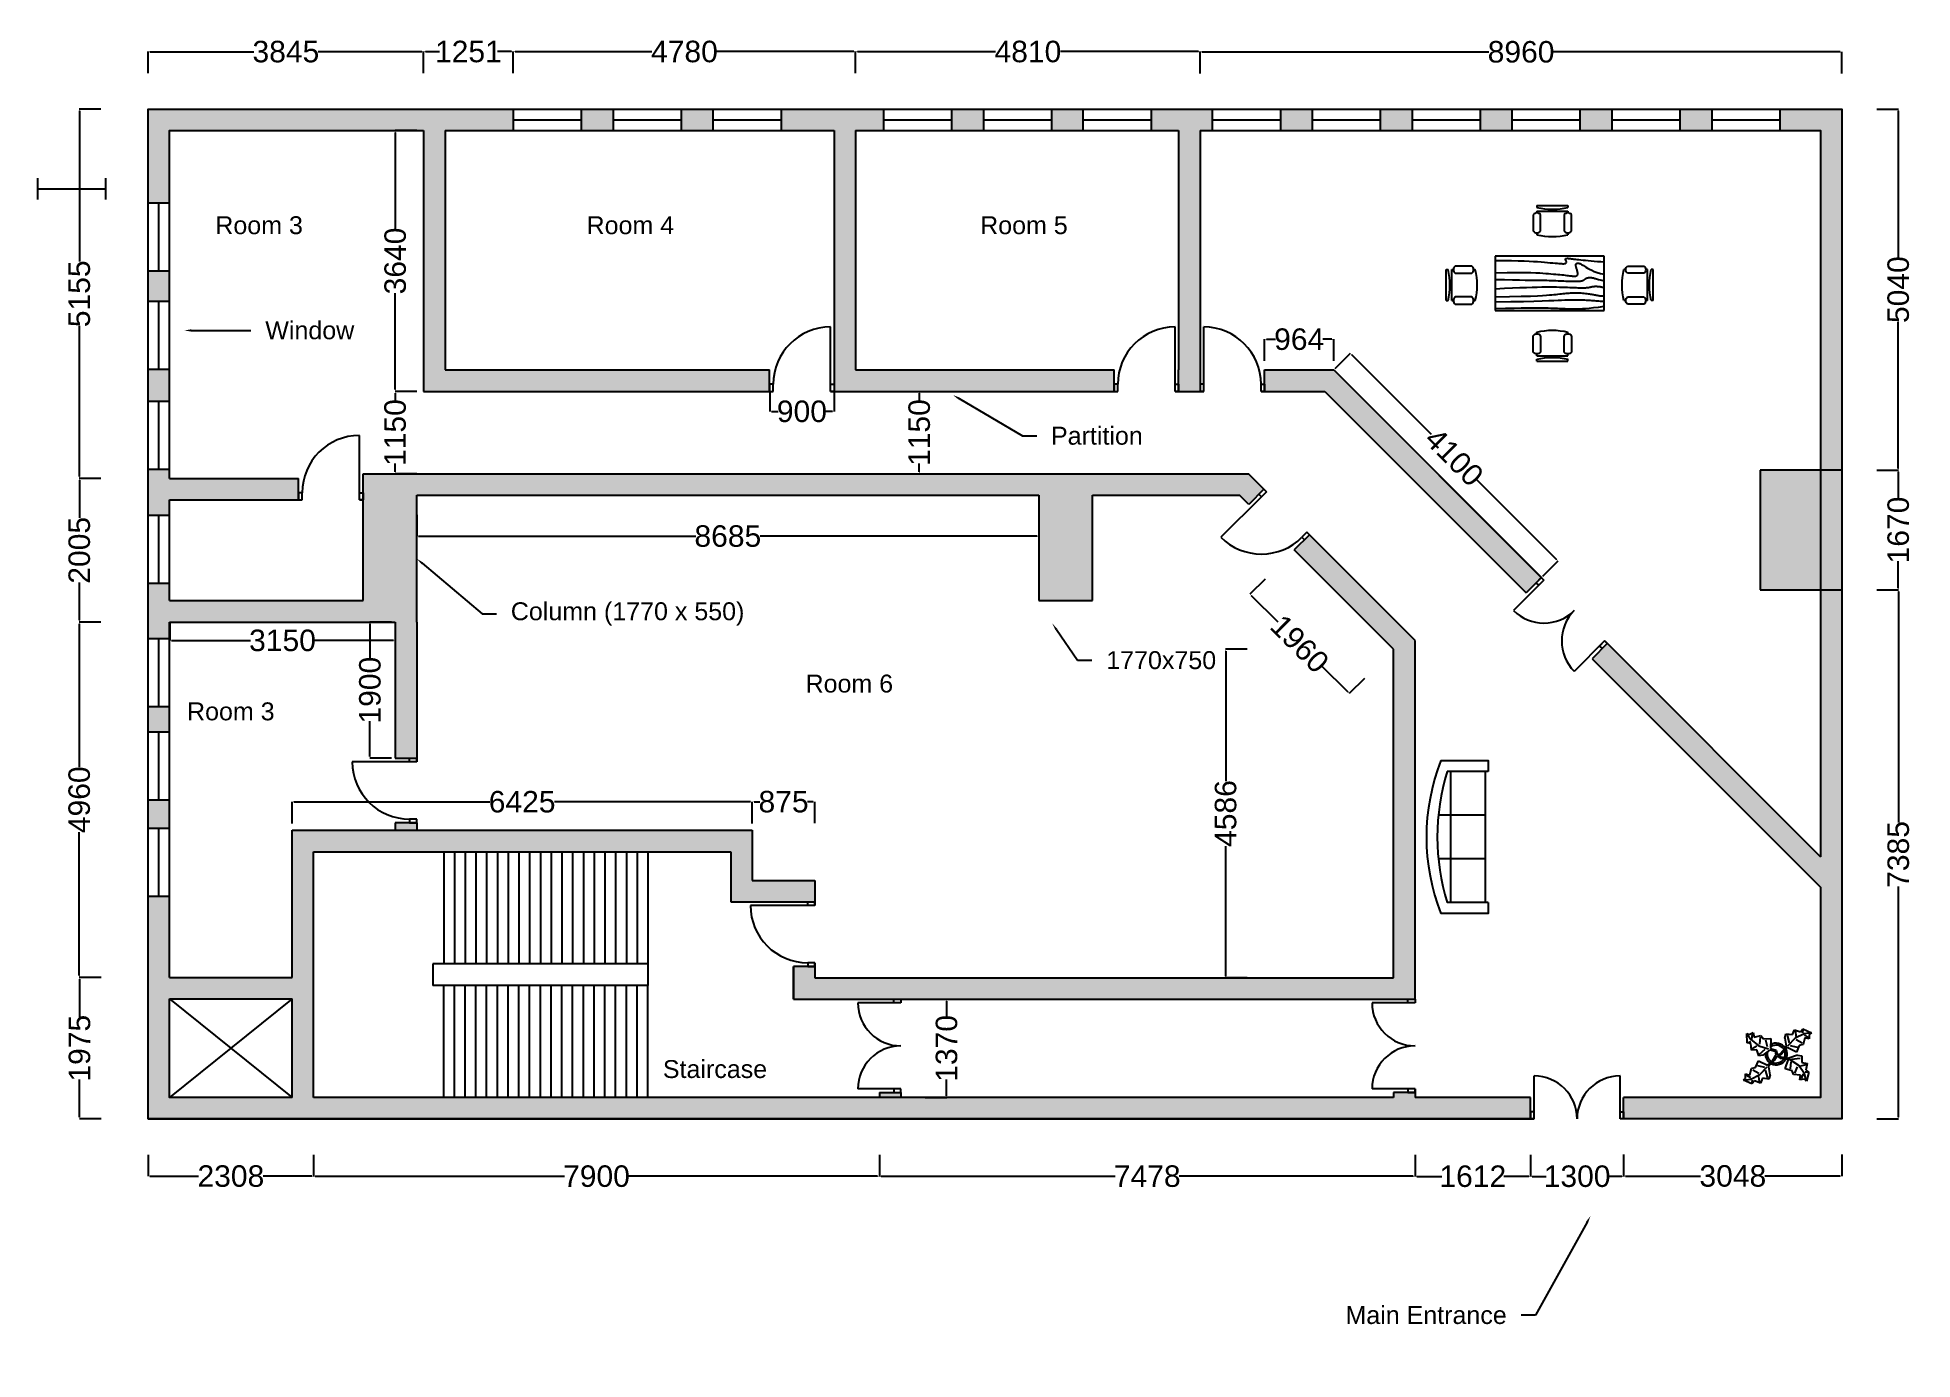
# Model space of a CAD drawing. Header units: millimetres. Extents: x 891 to 27066, y -7534 to 10917.
import ezdxf
from ezdxf import colors
from ezdxf.entities.mleader import LeaderData, LeaderLine
from ezdxf.math import Vec2, Vec3

# ---------------------------------------------------------------- set-up
doc = ezdxf.new("R2010")
doc.units = ezdxf.units.MM
for name, color, linetype in [('Blocks', 30, 'Continuous'), ('Dimensions', 5, 'Continuous'), ('Doors', 6, 'Continuous'), ('Hatch', 7, 'Continuous'), ('Text', 3, 'Continuous'), ('Window', 10, 'Continuous')]:
    doc.layers.add(name, color=color, linetype=linetype)
doc.styles.get("Standard").update_dxf_attribs({"font": 'arial.ttf'})
doc.dimstyles.new('ISO-25', dxfattribs={"dimtxt": 300, "dimasz": 25, "dimexe": 1.25, "dimexo": 0.625, "dimgap": 0, "dimtad": 0, "dimdec": 0, "dimdsep": 46, "dimtxsty": 'Standard', "dimcen": 2.5, "dimadec": 0, "dimazin": 0, "dimtfac": 1, "dimtdec": 0, "dimtmove": 0, "dimatfit": 3, "dimfxl": 300, "dimfxlon": 1, "dimarcsym": 0})

msp = doc.modelspace()

# ---------------------------------------------------------------- texts
at = {"layer": 'Text', "char_height": 250, "attachment_point": 1}
for s, insert in [('Room 3', (3372.9, 8422.8)), ('Room 4', (8555.5, 8422.8)), ('Room 5', (14050.1, 8422.8)), ('Room 6', (11612.6, 2025.1)), ('Room 3', (2977.9, 1637.1)), ('Staircase', (9621, -3355.4))]:
    msp.add_mtext_dynamic_manual_height_columns(s, width=1946.961, gutter_width=12.5, heights=[2.55], dxfattribs=dict(at, insert=insert))

# ---------------------------------------------------------------- blocks, each defined once
blk = doc.blocks.new('*U8')
for p, q in [((0, 1250), (-600, 1250)), ((-100, 1250), (-100, 1300)), ((-100, 1300), (0, 1300)), ((0, 1250), (-100, 1250)), ((0, 1300), (0, 1250)), ((0, 50), (-600, 50)), ((0, 50), (-100, 50)), ((-100, 50), (-100, 0)), ((-100, 0), (0, 0)), ((0, 0), (0, 50))]:
    blk.add_line(p, q)
for centre, start, end in [((0, 1250), 180, 270), ((0, 50), 90, 180)]:
    blk.add_arc(centre, 600, start, end)
blk = doc.blocks.new('*U9')
for p, q in [((-424, 1074), (-849, 650)), ((-530, 1039), (-460, 1110)), ((-424, 1074), (-495, 1004)), ((-460, 1110), (-424, 1074)), ((-495, 1004), (-530, 1039)), ((424, 226), (0, -199)), ((424, 226), (354, 155)), ((354, 155), (389, 120)), ((389, 120), (460, 190)), ((460, 190), (424, 226))]:
    blk.add_line(p, q)
for centre, start, end in [((-424, 1074), 225, 315), ((424, 226), 135, 225)]:
    blk.add_arc(centre, 600, start, end)
blk = doc.blocks.new('*U10')
for p, q in [((-600, 650), (-600, 1250)), ((600, 650), (600, 1250)), ((-600, 750), (-650, 750)), ((-650, 750), (-650, 650)), ((-650, 650), (-600, 650)), ((-600, 650), (-600, 750)), ((600, 650), (600, 750)), ((600, 750), (650, 750)), ((650, 650), (600, 650)), ((650, 750), (650, 650))]:
    blk.add_line(p, q)
for centre, start, end in [((-600, 650), 0, 90), ((600, 650), 90, 180)]:
    blk.add_arc(centre, 600, start, end)
blk = doc.blocks.new('*U23')
for p, q in [((-950, 800), (-1750, 800)), ((-950, 800), (-950, 850)), ((-950, 850), (-850, 850)), ((-850, 800), (-950, 800)), ((-850, 800), (-850, 850)), ((-850, 850), (-850, 800)), ((-850, 0), (-950, 0)), ((-950, 0), (-950, -50)), ((-850, -50), (-850, 0)), ((-850, -50), (-850, 0)), ((-950, -50), (-850, -50))]:
    blk.add_line(p, q)
blk.add_arc((-950, 800), 800, 180, 270)
blk = doc.blocks.new('*U24')
for p, q in [((-50, 100), (-50, 900)), ((-850, 100), (-900, 100)), ((-900, 100), (-900, 0)), ((-900, 0), (-850, 0)), ((-900, 0), (-850, 0)), ((-850, 0), (-850, 100)), ((-50, 0), (-50, 100)), ((-50, 100), (0, 100)), ((-50, 0), (0, 0)), ((0, 0), (-50, 0)), ((0, 100), (0, 0))]:
    blk.add_line(p, q)
blk.add_arc((-50, 100), 800, 90, 180)
blk = doc.blocks.new('*U25')
for p, q in [((-850, 100), (-850, 900)), ((-850, 100), (-900, 100)), ((-900, 100), (-900, 0)), ((-850, 0), (-900, 0)), ((-900, 0), (-850, 0)), ((-850, 0), (-850, 100)), ((-50, 0), (-50, 100)), ((-50, 100), (0, 100)), ((0, 0), (-50, 0)), ((0, 0), (-50, 0)), ((0, 100), (0, 0))]:
    blk.add_line(p, q)
blk.add_arc((-850, 100), 800, 0, 90)
blk = doc.blocks.new('*U26')
for p, q in [((-1522, 530), (-1451, 601)), ((-1486, 495), (-1522, 530)), ((-1416, 566), (-1486, 495)), ((-1416, 566), (-1451, 601)), ((-1451, 601), (-1416, 566)), ((-1486, 495), (-2052, -71)), ((-850, 0), (-921, -71)), ((-815, -35), (-850, 0)), ((-815, -35), (-850, 0)), ((-921, -71), (-885, -106)), ((-885, -106), (-815, -35))]:
    blk.add_line(p, q)
blk.add_arc((-1486, 495), 800, 225, 315)
blk = doc.blocks.new('Table - Rectangular Woodgrain 60 x 30 in.')
at = {"linetype": 'Continuous'}
for p, q in [((0, 0), (0, -30)), ((60, 0), (0, 0)), ((60, -30), (60, 0)), ((0, -30), (60, -30))]:
    blk.add_line(p, q, dxfattribs=at)
for points in [[(0, -2.4), (4.8155, -2.418), (9.0302, -2.4688), (12.709, -2.5477), (15.9167, -2.65), (18.7181, -2.7711), (21.1781, -2.9063), (23.3616, -3.0508), (25.3333, -3.2), (27.1477, -3.3495), (28.8172, -3.4958), (30.3437, -3.636), (31.7291, -3.7667), (32.9756, -3.8849), (34.0849, -3.9875), (35.059, -4.0714), (35.9, -4.1334), (36.6114, -4.1711), (37.2041, -4.1854), (37.6906, -4.1779), (38.0833, -4.15), (38.3948, -4.1034), (38.6375, -4.0396), (38.8239, -3.9602), (38.9666, -3.8667), (39.0764, -3.7608), (39.1573, -3.6448), (39.2116, -3.521), (39.2416, -3.3917), (39.2498, -3.2593), (39.2385, -3.1261), (39.21, -2.9944), (39.1666, -2.8667), (39.111, -2.7447), (39.0468, -2.6281), (38.978, -2.5163), (38.9083, -2.4083), (38.8418, -2.3035), (38.7823, -2.201), (38.7337, -2.1001), (38.7, -2), (38.6844, -1.9003), (38.6875, -1.8021), (38.7094, -1.707), (38.75, -1.6167), (38.8094, -1.5326), (38.8875, -1.4563), (38.9844, -1.3893), (39.1, -1.3333), (39.2351, -1.2896), (39.3937, -1.2583), (39.5804, -1.2396), (39.8, -1.2333), (40.057, -1.2396), (40.3562, -1.2583), (40.7023, -1.2896), (41.1, -1.3333), (41.5547, -1.3895), (42.0755, -1.4573), (42.6721, -1.5361), (43.3542, -1.625), (44.1316, -1.7233), (45.014, -1.8302), (46.0114, -1.9449), (47.1333, -2.0667), (48.3862, -2.1947), (49.7625, -2.3281), (51.2513, -2.4663), (52.8416, -2.6083), (54.5226, -2.7535), (56.2833, -2.9011), (58.1127, -3.0501), (60, -3.2)], [(0, -9.2), (6.5759, -9.0858), (11.9385, -9.0365), (16.2527, -9.0418), (19.6833, -9.0917), (22.3952, -9.1759), (24.5531, -9.2844), (26.322, -9.4069), (27.8666, -9.5333), (29.3241, -9.6553), (30.7203, -9.7719), (32.0532, -9.8837), (33.3208, -9.9917), (34.5213, -10.0965), (35.6526, -10.199), (36.7128, -10.2999), (37.7, -10.4), (38.6129, -10.4996), (39.4531, -10.5969), (40.223, -10.6895), (40.925, -10.775), (41.5613, -10.8512), (42.1344, -10.9156), (42.6465, -10.966), (43.1, -11), (43.4976, -11.0158), (43.8437, -11.0136), (44.143, -10.9942), (44.4, -10.9583), (44.6195, -10.9069), (44.8062, -10.8406), (44.9648, -10.7603), (45.1, -10.6667), (45.2155, -10.5598), (45.3114, -10.4365), (45.3871, -10.2929), (45.4416, -10.125), (45.4743, -9.929), (45.4844, -9.7011), (45.4709, -9.4371), (45.4333, -9.1333), (45.3716, -8.7883), (45.2896, -8.4104), (45.1919, -8.0107), (45.0833, -7.6), (44.9685, -7.1893), (44.8521, -6.7896), (44.7388, -6.4117), (44.6333, -6.0667), (44.54, -5.7628), (44.4614, -5.4979), (44.4001, -5.2675), (44.3583, -5.0667), (44.3384, -4.8909), (44.3427, -4.7354), (44.3736, -4.5956), (44.4333, -4.4667), (44.5236, -4.3453), (44.6427, -4.2333), (44.7884, -4.1339), (44.9583, -4.05), (45.1501, -3.9849), (45.3614, -3.9417), (45.59, -3.9234), (45.8333, -3.9333), (46.0915, -3.9749), (46.3734, -4.0531), (46.6906, -4.1736), (47.0542, -4.3417), (47.4756, -4.5629), (47.9661, -4.8427), (48.5372, -5.1866), (49.2, -5.6), (49.9676, -6.0844), (50.8594, -6.625), (51.8965, -7.2031), (53.1, -7.8), (54.491, -8.3969), (56.0906, -8.975), (57.9199, -9.5156), (60, -10)], [(0, -12.8), (5.1847, -12.9322), (9.6213, -13.0323), (13.3963, -13.1059), (16.5958, -13.1583), (19.3063, -13.1952), (21.614, -13.2219), (23.6054, -13.2439), (25.3666, -13.2667), (26.9728, -13.2947), (28.4531, -13.3281), (29.8256, -13.3663), (31.1083, -13.4083), (32.3191, -13.4535), (33.476, -13.501), (34.597, -13.5501), (35.7, -13.6), (36.7984, -13.6497), (37.8875, -13.6979), (38.9578, -13.743), (40, -13.7833), (41.0047, -13.8174), (41.9625, -13.8438), (42.864, -13.8607), (43.7, -13.8667), (44.4631, -13.8604), (45.1552, -13.8417), (45.7801, -13.8104), (46.3416, -13.7667), (46.8439, -13.7104), (47.2906, -13.6417), (47.6858, -13.5604), (48.0333, -13.4667), (48.3375, -13.3608), (48.6042, -13.2448), (48.8396, -13.121), (49.05, -12.9917), (49.2417, -12.8593), (49.4208, -12.7261), (49.5937, -12.5944), (49.7667, -12.4667), (49.9452, -12.3451), (50.1323, -12.2313), (50.3303, -12.1268), (50.5416, -12.0333), (50.7686, -11.9524), (51.0135, -11.8854), (51.2788, -11.8341), (51.5666, -11.8), (51.8785, -11.7843), (52.2116, -11.7865), (52.562, -11.8059), (52.926, -11.8417), (53.2998, -11.8931), (53.6795, -11.9594), (54.0614, -12.0397), (54.4416, -12.1333), (54.8223, -12.2401), (55.2293, -12.3625), (55.6942, -12.5037), (56.2489, -12.6667), (56.9251, -12.8547), (57.7545, -13.0708), (58.7689, -13.3182), (60, -13.6)], [(0, -18), (5.124, -17.7273), (9.6609, -17.5057), (13.6705, -17.3303), (17.2125, -17.1958), (20.3467, -17.0973), (23.1328, -17.0297), (25.6307, -16.9878), (27.9, -16.9667), (29.9928, -16.9617), (31.9302, -16.9703), (33.7254, -16.9907), (35.3917, -17.0208), (36.9423, -17.0588), (38.3906, -17.1026), (39.7499, -17.1503), (41.0333, -17.2), (42.2519, -17.2496), (43.4073, -17.2969), (44.4986, -17.3395), (45.525, -17.375), (46.4858, -17.4012), (47.3802, -17.4156), (48.2074, -17.416), (48.9667, -17.4), (49.6583, -17.3662), (50.2872, -17.3167), (50.8595, -17.2547), (51.3812, -17.1833), (51.8584, -17.1057), (52.2971, -17.025), (52.7034, -16.9443), (53.0833, -16.8667), (53.443, -16.7951), (53.789, -16.7313), (54.128, -16.6768), (54.4666, -16.6334), (54.8115, -16.6024), (55.1693, -16.5854), (55.5465, -16.5841), (55.95, -16.6), (56.3828, -16.6337), (56.8346, -16.6823), (57.2915, -16.7418), (57.7396, -16.8084), (58.165, -16.878), (58.5539, -16.9469), (58.8924, -17.0111), (59.1666, -17.0667), (59.3679, -17.1107), (59.5078, -17.1438), (59.6032, -17.1675), (59.6708, -17.1833), (59.7275, -17.193), (59.7901, -17.1979), (59.8753, -17.1998), (60, -17.2)], [(0, -22.4), (8.0098, -22.2501), (14.4094, -22.1011), (19.4168, -21.9535), (23.25, -21.8083), (26.1269, -21.6663), (28.2656, -21.5281), (29.884, -21.3947), (31.2, -21.2667), (32.3967, -21.1448), (33.5172, -21.0292), (34.5697, -20.9198), (35.5625, -20.8167), (36.5037, -20.7198), (37.4015, -20.6292), (38.2642, -20.5448), (39.1, -20.4667), (39.9164, -20.3951), (40.7187, -20.3313), (41.5117, -20.2768), (42.3, -20.2333), (43.0883, -20.2024), (43.8812, -20.1854), (44.6836, -20.1841), (45.5, -20.2), (46.3328, -20.234), (47.1747, -20.2844), (48.0163, -20.3488), (48.8479, -20.425), (49.66, -20.5106), (50.4429, -20.6031), (51.1872, -20.7004), (51.8833, -20.8), (52.5246, -20.8999), (53.1166, -20.9995), (53.6681, -21.0983), (54.1875, -21.1958), (54.6834, -21.2919), (55.1646, -21.3859), (55.6394, -21.4777), (56.1167, -21.5667), (56.6028, -21.6515), (57.0961, -21.7266), (57.5929, -21.7852), (58.0896, -21.8208), (58.5823, -21.8268), (59.0674, -21.7964), (59.5412, -21.723), (60, -21.6)], [(0, -25.2), (8.6355, -25.0504), (15.7026, -24.9031), (21.4049, -24.7606), (25.9458, -24.625), (29.529, -24.4988), (32.3578, -24.3844), (34.6359, -24.284), (36.5667, -24.2), (38.3213, -24.1341), (39.9417, -24.0854), (41.437, -24.0523), (42.8167, -24.0333), (44.0901, -24.0268), (45.2667, -24.0313), (46.3557, -24.0451), (47.3667, -24.0667), (48.309, -24.0947), (49.1928, -24.1287), (50.0284, -24.168), (50.826, -24.2125), (51.5959, -24.2617), (52.3483, -24.3151), (53.0935, -24.3725), (53.8417, -24.4334), (54.6009, -24.497), (55.3699, -24.561), (56.1454, -24.6226), (56.9239, -24.6792), (57.7021, -24.7279), (58.4764, -24.7662), (59.2435, -24.7911), (60, -24.8)], [(0, -28.8), (5.6867, -28.6681), (10.45, -28.5698), (14.407, -28.5012), (17.675, -28.4584), (20.3711, -28.4374), (22.6125, -28.4344), (24.5164, -28.4455), (26.2, -28.4667), (27.762, -28.4947), (29.2276, -28.5281), (30.6033, -28.5663), (31.8958, -28.6084), (33.1118, -28.6535), (34.2578, -28.7011), (35.3405, -28.7501), (36.3666, -28.8), (37.3443, -28.8497), (38.288, -28.8974), (39.2137, -28.9412), (40.1375, -28.9792), (41.0753, -29.0093), (42.0432, -29.0297), (43.0572, -29.0384), (44.1333, -29.0333), (45.2936, -29.0114), (46.5843, -28.9641), (48.0579, -28.8816), (49.7666, -28.7542), (51.7629, -28.5721), (54.0989, -28.3255), (56.8272, -28.0048), (60, -27.6)]]:
    blk.add_lwpolyline(points, dxfattribs=at)
blk = doc.blocks.new('Chair - Desk')
at = {"linetype": 'Continuous'}
for p, q in [((-8.5, 0), (-8.5, -1)), ((-8.5, 0), (8.5, 0)), ((8.5, 0), (8.5, -1)), ((-10.5, -5), (-10.5, -14)), ((-8.5, -3), (-8.5, -4)), ((-8.5, -3), (8.5, -3)), ((-6.5, -14), (-6.5, -5)), ((-2, -3), (-2, -1.9355)), ((2, -1.9576), (2, -3)), ((6.5, -5), (6.5, -14)), ((8.5, -3), (8.5, -4)), ((10.5, -14), (10.5, -5)), ((-8.5, -15), (-8.5, -16)), ((8.5, -15), (8.5, -16))]:
    blk.add_line(p, q, dxfattribs=at)
for centre, radius, start, end in [((-8.5, -6.5), 2.5, 36.8699, 143.1301), ((0, 34.625), 36.625, 256.5803, 283.4197), ((8.5, -6.5), 2.5, 36.8699, 143.1301), ((-8.5, -12.5), 2.5, 216.8699, 323.1301), ((0, 19.625), 36.625, 256.5803, 283.4197), ((8.5, -12.5), 2.5, 216.8699, 323.1301)]:
    blk.add_arc(centre, radius, start, end, dxfattribs=at)
blk = doc.blocks.new('Sofa - Roundback 7 ft.')
at = {"linetype": 'Continuous'}
for p, q in [((-12.00002, -32.4421), (-12.00003, -6.5971)), ((11.99997, -32.4421), (11.99998, -6.5971)), ((-36.000027, -34), (-36.000027, -11.4696)), ((-35.999844, -13.3819), (35.9998, -13.3819)), ((35.99998, -34), (35.99998, -11.4696)), ((-36.000027, -32.4421), (35.99998, -32.4421))]:
    blk.add_line(p, q, dxfattribs=at)
for points in [[(-36.000027, -34), (-42.000027, -34), (-42.000027, -8)], [(41.99998, -8), (41.99998, -34), (35.99998, -34)]]:
    blk.add_lwpolyline(points, dxfattribs=at)
for centre, radius, start, end in [((0, -114.25), 114.25, 68.43141, 111.5686), ((-0.00001, -127.1968), 121.1968, 72.72033, 107.2797)]:
    blk.add_arc(centre, radius, start, end, dxfattribs=at)
blk = doc.blocks.new('Plant - Rubber or Philodendron')
at = {"linetype": 'Continuous'}
for p, q in [((-16.2005, 11.4774), (-13.9899, 8.1064)), ((-16.2005, 11.4774), (-14.8639, 10.7964)), ((-16.0159, 6.3329), (-16.2005, 11.4774)), ((-14.8639, 10.7964), (-12.6195, 11.8975)), ((-13.3174, 8.325), (-13.0735, 11.0065)), ((-12.6195, 11.8975), (-12.1909, 9.4345)), ((4.6914, 8.8812), (5.3859, 11.2828)), ((5.3859, 11.2828), (8.8871, 10.7908)), ((5.9878, 10.4842), (7.1971, 6.3869)), ((8.8871, 10.7908), (9.9809, 13.4933)), ((9.9809, 13.4933), (13.3837, 12.301)), ((15.3859, 11.3055), (10.3916, 8.7942)), ((10.5828, 12.6946), (10.8893, 9.7953)), ((13.3837, 12.301), (14.68, 13.9039)), ((14.5816, 13.2037), (14.3848, 11.8033)), ((14.68, 13.9039), (19.3848, 11.8146)), ((15.2875, 10.6053), (17.5907, 9.2105)), ((19.3848, 11.8146), (15.3859, 11.3055)), ((19.3848, 11.8146), (18.1868, 10.9119)), ((18.1868, 10.9119), (18.1925, 8.4119)), ((-14.0069, 5.8704), (-16.0159, 6.3329)), ((-15.3434, 6.5514), (-13.9984, 6.9884)), ((-13.5868, 2.2894), (-14.0069, 5.8704)), ((-13.9899, 8.1064), (-9.5434, 4.7185)), ((-10.6784, 2.491), (-13.5868, 2.2894)), ((-13.1329, 3.1804), (-10.6614, 4.727)), ((-12.1909, 9.4345), (-8.3829, 10.3)), ((-9.5858, -0.8715), (-10.6784, 2.491)), ((-9.5434, 4.7185), (-4.1917, 2.9888)), ((-9.1318, 0.0195), (-5.9793, 2.9025)), ((-8.8369, 9.409), (-9.0894, 5.6095)), ((-8.3829, 10.3), (-7.0549, 8.501)), ((-7.1228, -0.443), (-3.5248, 2.2131)), ((-7.0549, 8.501), (-3.0284, 8.6941)), ((-4.8529, 4.012), (-5.7184, 7.82)), ((-3.5248, 2.2131), (-3.3011, 2.4355)), ((-3.3011, 2.4355), (-0.5306, 1.7947)), ((-3.0284, 8.6941), (-3.0709, 3.1041)), ((-3.0709, 3.1041), (0.0797, 2.3163)), ((-0.5306, 1.7947), (-0.2255, -0.5527)), ((-0.5306, 1.7947), (-0.5306, 1.7947)), ((0.0797, 2.3163), (0.4866, -0.031)), ((0.4866, -0.031), (2.1141, 0.2298)), ((2.1141, 0.2298), (5.4346, 3.9146)), ((6.1032, 3.6844), (2.8262, -0.031)), ((4.6914, 8.8812), (5.5014, 4.4831)), ((5.4346, 3.9146), (5.5014, 4.4831)), ((11.1089, 1.1958), (6.1032, 3.6844)), ((10.3916, 8.7942), (6.2847, 4.4028)), ((7.7005, 4.8881), (11.5025, 3.9967)), ((14.2977, 6.1031), (10.9934, 7.9956)), ((12.7005, 4.8994), (11.1089, 1.1958)), ((14.8995, 5.3044), (12.7005, 4.8994)), ((15.7909, 9.1065), (14.8995, 5.3044)), ((18.1925, 8.4119), (15.7909, 9.1065)), ((-14.4141, -11.4699), (-13.5228, -7.6679)), ((-13.5228, -7.6679), (-11.3237, -7.2629)), ((-12.921, -8.4665), (-9.6166, -10.359)), ((-11.3237, -7.2629), (-9.7321, -3.5593)), ((-6.3237, -7.2516), (-10.1257, -6.3602)), ((-9.7321, -3.5593), (-4.7264, -6.0479)), ((-7.1228, -0.443), (-9.5858, -0.8715)), ((-9.0148, -11.1577), (-4.9047, -6.8122)), ((-4.611, -12.8477), (-5.8203, -8.7504)), ((-2.019, -3.6148), (-4.7264, -6.0479)), ((-4.1246, -6.8466), (-4.0579, -6.2781)), ((-3.3146, -11.2447), (-4.1246, -6.8466)), ((-4.0579, -6.2781), (-0.9375, -3.1608)), ((-2.019, -3.6148), (-0.2255, -0.5527)), ((-0.9375, -3.1608), (0.5883, -0.8135)), ((0.5883, -0.8135), (2.2447, -2.0916)), ((2.8262, -0.031), (1.3003, -0.5527)), ((1.3003, -0.5527), (2.4193, -1.4655)), ((2.2447, -2.0916), (6.7108, -2.6626)), ((2.4193, -1.4655), (6.895, -2.1175)), ((4.943, -7.9659), (6.7108, -2.6626)), ((8.8321, -9.0266), (4.943, -7.9659)), ((11.6605, -0.5413), (6.895, -2.1175)), ((12.3677, -6.1981), (7.219, -2.6772)), ((8.125, -4.0768), (7.7715, -7.9659)), ((8.3544, -2.7453), (13.1973, -2.1704)), ((9.5392, -11.1479), (8.8321, -9.0266)), ((10.2463, -10.4408), (11.6605, -6.9053)), ((11.6605, -0.5413), (14.1354, -0.8948)), ((15.5496, -10.7943), (12.3677, -6.1981)), ((16.2567, -5.8446), (13.4283, -6.5517)), ((14.1354, -0.8948), (14.1354, -4.4304)), ((14.1354, -4.4304), (16.9638, -5.1375)), ((17.3174, -9.7337), (15.9032, -9.7337)), ((16.9638, -5.1375), (16.2567, -8.673)), ((16.2567, -8.673), (18.0245, -9.7337)), ((18.0245, -9.7337), (16.6103, -14.6834)), ((-18.008, -14.1781), (-16.8101, -13.2754)), ((-18.008, -14.1781), (-14.0091, -13.669)), ((-13.3032, -16.2674), (-18.008, -14.1781)), ((-16.8157, -10.7754), (-14.4141, -11.4699)), ((-16.8101, -13.2754), (-16.8157, -10.7754)), ((-13.9107, -12.9688), (-16.2139, -11.574)), ((-14.0091, -13.669), (-9.0148, -11.1577)), ((-12.0069, -14.6645), (-13.3032, -16.2674)), ((-13.2048, -15.5672), (-13.008, -14.1668)), ((-8.6042, -15.8568), (-12.0069, -14.6645)), ((-9.206, -15.0581), (-9.5126, -12.1588)), ((-7.5103, -13.1543), (-8.6042, -15.8568)), ((-4.0092, -13.6463), (-7.5103, -13.1543)), ((-3.3146, -11.2447), (-4.0092, -13.6463)), ((13.4283, -11.5015), (9.5392, -11.1479)), ((13.0748, -13.9763), (13.4283, -11.5015)), ((15.5496, -13.6228), (13.0748, -13.9763)), ((14.8425, -10.7943), (13.7819, -13.2692)), ((16.6103, -14.6834), (15.5496, -10.7943)), ((16.6103, -14.6834), (15.5496, -13.6228))]:
    blk.add_line(p, q, dxfattribs=at)
for centre, radius, start, end in [((0.0308, 0.1664), 6, 178.6147, 235.1169), ((0.0308, 0.1664), 5, 168.1647, 238.6725), ((0, 0), 6.1275, 34.37569, 120.1028), ((-0.0601, -0.2075), 5.2461, 33.82192, 124.9414), ((-0.2664, 0.1682), 5.2775, 338.4094, 20.03007), ((-0.098, 0.1364), 6.1288, 341.2017, 26.09184), ((-0.0234, 0.3825), 6.1492, 242.5812, 331.2714), ((-0.1102, 0.4886), 5.2883, 247.3711, 327.472)]:
    blk.add_arc(centre, radius, start, end, dxfattribs=at)
blk = doc.blocks.new('*D37')
at = {"layer": 'Defpoints', "color": 0, "transparency": 16777216}
for p in [(6281, 10719), (2436, 9918), (6281, 9918)]:
    blk.add_point(p, dxfattribs=at)
at = {"layer": 'Dimensions', "color": 0, "lineweight": -2, "transparency": 16777216}
for p, q in [((2436, 10419), (2436, 10720)), ((2461, 10719), (3909, 10719)), ((6256, 10719), (4807, 10719)), ((6281, 10419), (6281, 10720))]:
    blk.add_line(p, q, dxfattribs=at)
at = {"layer": 'Dimensions', "color": 0, "transparency": 16777216}
for points in [[(2461, 10723), (2461, 10715), (2436, 10719)], [(6256, 10723), (6256, 10715), (6281, 10719)]]:
    blk.add_solid(points, dxfattribs=at)
at = {"layer": 'Dimensions', "color": 0, "transparency": 16777216, "insert": (4358, 10719), "char_height": 300, "attachment_point": 5}
blk.add_mtext('3845', dxfattribs=at)
blk = doc.blocks.new('*D38')
at = {"layer": 'Defpoints', "color": 0, "transparency": 16777216}
for p in [(7532, 10720), (6281, 9618), (7532, 9618)]:
    blk.add_point(p, dxfattribs=at)
at = {"layer": 'Dimensions', "color": 0, "lineweight": -2, "transparency": 16777216}
for p, q in [((6281, 10420), (6281, 10722)), ((6306, 10720), (6501, 10720)), ((7507, 10720), (7311, 10720)), ((7532, 10420), (7532, 10722))]:
    blk.add_line(p, q, dxfattribs=at)
at = {"layer": 'Dimensions', "color": 0, "transparency": 16777216}
for points in [[(6306, 10725), (6306, 10716), (6281, 10720)], [(7507, 10725), (7507, 10716), (7532, 10720)]]:
    blk.add_solid(points, dxfattribs=at)
at = {"layer": 'Dimensions', "color": 0, "transparency": 16777216, "insert": (6906, 10720), "char_height": 300, "attachment_point": 5}
blk.add_mtext('1251', dxfattribs=at)
blk = doc.blocks.new('*D40')
at = {"layer": 'Defpoints', "color": 0, "transparency": 16777216}
for p in [(12312, 10720), (7532, 9618), (12312, 9618)]:
    blk.add_point(p, dxfattribs=at)
at = {"layer": 'Dimensions', "color": 0, "lineweight": -2, "transparency": 16777216}
for p, q in [((7532, 10420), (7532, 10722)), ((7557, 10720), (9468, 10720)), ((12287, 10720), (10375, 10720)), ((12312, 10420), (12312, 10722))]:
    blk.add_line(p, q, dxfattribs=at)
at = {"layer": 'Dimensions', "color": 0, "transparency": 16777216}
for points in [[(7557, 10725), (7557, 10716), (7532, 10720)], [(12287, 10725), (12287, 10716), (12312, 10720)]]:
    blk.add_solid(points, dxfattribs=at)
at = {"layer": 'Dimensions', "color": 0, "transparency": 16777216, "insert": (9922, 10720), "char_height": 300, "attachment_point": 5}
blk.add_mtext('4780', dxfattribs=at)
blk = doc.blocks.new('*D41')
at = {"layer": 'Defpoints', "color": 0, "transparency": 16777216}
for p in [(17122, 10720), (12312, 9618), (17122, 9618)]:
    blk.add_point(p, dxfattribs=at)
at = {"layer": 'Dimensions', "color": 0, "lineweight": -2, "transparency": 16777216}
for p, q in [((12312, 10420), (12312, 10722)), ((12337, 10720), (14263, 10720)), ((17097, 10720), (15170, 10720)), ((17122, 10420), (17122, 10722))]:
    blk.add_line(p, q, dxfattribs=at)
at = {"layer": 'Dimensions', "color": 0, "transparency": 16777216}
for points in [[(12337, 10725), (12337, 10716), (12312, 10720)], [(17097, 10725), (17097, 10716), (17122, 10720)]]:
    blk.add_solid(points, dxfattribs=at)
at = {"layer": 'Dimensions', "color": 0, "transparency": 16777216, "insert": (14717, 10720), "char_height": 300, "attachment_point": 5}
blk.add_mtext('4810', dxfattribs=at)
blk = doc.blocks.new('*D42')
at = {"layer": 'Defpoints', "color": 0, "transparency": 16777216}
for p in [(26082, 10716), (17122, 9618), (26082, 9618)]:
    blk.add_point(p, dxfattribs=at)
at = {"layer": 'Dimensions', "color": 0, "lineweight": -2, "transparency": 16777216}
for p, q in [((17122, 10416), (17122, 10718)), ((17147, 10716), (21154, 10716)), ((26057, 10716), (22049, 10716)), ((26082, 10416), (26082, 10718))]:
    blk.add_line(p, q, dxfattribs=at)
at = {"layer": 'Dimensions', "color": 0, "transparency": 16777216}
for points in [[(17147, 10720), (17147, 10712), (17122, 10716)], [(26057, 10720), (26057, 10712), (26082, 10716)]]:
    blk.add_solid(points, dxfattribs=at)
at = {"layer": 'Dimensions', "color": 0, "transparency": 16777216, "insert": (21602, 10716), "char_height": 300, "attachment_point": 5}
blk.add_mtext('8960', dxfattribs=at)
blk = doc.blocks.new('*D43')
at = {"layer": 'Defpoints', "color": 0, "transparency": 16777216}
for p in [(2436, 9918), (1475, 4763), (2436, 4763)]:
    blk.add_point(p, dxfattribs=at)
at = {"layer": 'Dimensions', "color": 0, "lineweight": -2, "transparency": 16777216}
for p, q in [((1775, 9918), (1474, 9918)), ((1475, 9893), (1475, 7789)), ((1475, 4788), (1475, 6891)), ((1775, 4763), (1474, 4763))]:
    blk.add_line(p, q, dxfattribs=at)
at = {"layer": 'Dimensions', "color": 0, "transparency": 16777216}
for points in [[(1471, 9893), (1479, 9893), (1475, 9918)], [(1471, 4788), (1479, 4788), (1475, 4763)]]:
    blk.add_solid(points, dxfattribs=at)
at = {"layer": 'Dimensions', "color": 0, "transparency": 16777216, "insert": (1475, 7340), "char_height": 300, "attachment_point": 5, "rotation": 90}
blk.add_mtext('5155', dxfattribs=at)
blk = doc.blocks.new('*D44')
at = {"layer": 'Defpoints', "color": 0, "transparency": 16777216}
for p in [(2736, 4763), (1475, 2758), (2736, 2758)]:
    blk.add_point(p, dxfattribs=at)
at = {"layer": 'Dimensions', "color": 0, "lineweight": -2, "transparency": 16777216}
for p, q in [((1775, 4763), (1474, 4763)), ((1475, 4738), (1475, 4212)), ((1475, 2783), (1475, 3309)), ((1775, 2758), (1474, 2758))]:
    blk.add_line(p, q, dxfattribs=at)
at = {"layer": 'Dimensions', "color": 0, "transparency": 16777216}
for points in [[(1471, 4738), (1479, 4738), (1475, 4763)], [(1471, 2783), (1479, 2783), (1475, 2758)]]:
    blk.add_solid(points, dxfattribs=at)
at = {"layer": 'Dimensions', "color": 0, "transparency": 16777216, "insert": (1475, 3760), "char_height": 300, "attachment_point": 5, "rotation": 90}
blk.add_mtext('2005', dxfattribs=at)
blk = doc.blocks.new('*D45')
at = {"layer": 'Defpoints', "color": 0, "transparency": 16777216}
for p in [(2736, 2758), (1474, -2202), (2736, -2202)]:
    blk.add_point(p, dxfattribs=at)
at = {"layer": 'Dimensions', "color": 0, "lineweight": -2, "transparency": 16777216}
for p, q in [((1774, 2758), (1473, 2758)), ((1474, 2733), (1474, 731)), ((1474, -2177), (1474, -176)), ((1774, -2202), (1473, -2202))]:
    blk.add_line(p, q, dxfattribs=at)
at = {"layer": 'Dimensions', "color": 0, "transparency": 16777216}
for points in [[(1470, 2733), (1478, 2733), (1474, 2758)], [(1470, -2177), (1478, -2177), (1474, -2202)]]:
    blk.add_solid(points, dxfattribs=at)
at = {"layer": 'Dimensions', "color": 0, "transparency": 16777216, "insert": (1474, 278), "char_height": 300, "attachment_point": 5, "rotation": 90}
blk.add_mtext('4960', dxfattribs=at)
blk = doc.blocks.new('*D46')
at = {"layer": 'Defpoints', "color": 0, "transparency": 16777216}
for p in [(2736, -2202), (1478, -4177), (2736, -4177)]:
    blk.add_point(p, dxfattribs=at)
at = {"layer": 'Dimensions', "color": 0, "lineweight": -2, "transparency": 16777216}
for p, q in [((1778, -2202), (1477, -2202)), ((1478, -2227), (1478, -2755)), ((1478, -4152), (1478, -3625)), ((1778, -4177), (1477, -4177))]:
    blk.add_line(p, q, dxfattribs=at)
at = {"layer": 'Dimensions', "color": 0, "transparency": 16777216}
for points in [[(1474, -2227), (1482, -2227), (1478, -2202)], [(1474, -4152), (1482, -4152), (1478, -4177)]]:
    blk.add_solid(points, dxfattribs=at)
at = {"layer": 'Dimensions', "color": 0, "transparency": 16777216, "insert": (1478, -3190), "char_height": 300, "attachment_point": 5, "rotation": 90}
blk.add_mtext('1975', dxfattribs=at)
blk = doc.blocks.new('*D47')
at = {"layer": 'Defpoints', "color": 0, "transparency": 16777216}
for p in [(2436, -4177), (4744, -4177), (4744, -4976)]:
    blk.add_point(p, dxfattribs=at)
at = {"layer": 'Dimensions', "color": 0, "lineweight": -2, "transparency": 16777216}
for p, q in [((2436, -4676), (2436, -4977)), ((4744, -4676), (4744, -4977)), ((2461, -4976), (3139, -4976)), ((4719, -4976), (4040, -4976))]:
    blk.add_line(p, q, dxfattribs=at)
at = {"layer": 'Dimensions', "color": 0, "transparency": 16777216}
for points in [[(2461, -4972), (2461, -4980), (2436, -4976)], [(4719, -4972), (4719, -4980), (4744, -4976)]]:
    blk.add_solid(points, dxfattribs=at)
at = {"layer": 'Dimensions', "color": 0, "transparency": 16777216, "insert": (3590, -4976), "char_height": 300, "attachment_point": 5}
blk.add_mtext('2308', dxfattribs=at)
blk = doc.blocks.new('*D48')
at = {"layer": 'Defpoints', "color": 0, "transparency": 16777216}
for p in [(4744, -3877), (12644, -3877), (12644, -4977)]:
    blk.add_point(p, dxfattribs=at)
at = {"layer": 'Dimensions', "color": 0, "lineweight": -2, "transparency": 16777216}
for p, q in [((4744, -4677), (4744, -4978)), ((12644, -4677), (12644, -4978)), ((4769, -4977), (8247, -4977)), ((12619, -4977), (9140, -4977))]:
    blk.add_line(p, q, dxfattribs=at)
at = {"layer": 'Dimensions', "color": 0, "transparency": 16777216}
for points in [[(4769, -4973), (4769, -4981), (4744, -4977)], [(12619, -4973), (12619, -4981), (12644, -4977)]]:
    blk.add_solid(points, dxfattribs=at)
at = {"layer": 'Dimensions', "color": 0, "transparency": 16777216, "insert": (8694, -4977), "char_height": 300, "attachment_point": 5}
blk.add_mtext('7900', dxfattribs=at)
blk = doc.blocks.new('*D49')
at = {"layer": 'Defpoints', "color": 0, "transparency": 16777216}
for p in [(12644, -3877), (20122, -3877), (20122, -4977)]:
    blk.add_point(p, dxfattribs=at)
at = {"layer": 'Dimensions', "color": 0, "lineweight": -2, "transparency": 16777216}
for p, q in [((12644, -4677), (12644, -4978)), ((20122, -4677), (20122, -4978)), ((12669, -4977), (15936, -4977)), ((20097, -4977), (16830, -4977))]:
    blk.add_line(p, q, dxfattribs=at)
at = {"layer": 'Dimensions', "color": 0, "transparency": 16777216}
for points in [[(12669, -4973), (12669, -4981), (12644, -4977)], [(20097, -4973), (20097, -4981), (20122, -4977)]]:
    blk.add_solid(points, dxfattribs=at)
at = {"layer": 'Dimensions', "color": 0, "transparency": 16777216, "insert": (16383, -4977), "char_height": 300, "attachment_point": 5}
blk.add_mtext('7478', dxfattribs=at)
blk = doc.blocks.new('*D50')
at = {"layer": 'Defpoints', "color": 0, "transparency": 16777216}
for p in [(20122, -3877), (21734, -3877), (21734, -4978)]:
    blk.add_point(p, dxfattribs=at)
at = {"layer": 'Dimensions', "color": 0, "lineweight": -2, "transparency": 16777216}
for p, q in [((20122, -4678), (20122, -4980)), ((21734, -4678), (21734, -4980)), ((20147, -4978), (20495, -4978)), ((21709, -4978), (21360, -4978))]:
    blk.add_line(p, q, dxfattribs=at)
at = {"layer": 'Dimensions', "color": 0, "transparency": 16777216}
for points in [[(20147, -4974), (20147, -4983), (20122, -4978)], [(21709, -4974), (21709, -4983), (21734, -4978)]]:
    blk.add_solid(points, dxfattribs=at)
at = {"layer": 'Dimensions', "color": 0, "transparency": 16777216, "insert": (20928, -4978), "char_height": 300, "attachment_point": 5}
blk.add_mtext('1612', dxfattribs=at)
blk = doc.blocks.new('*D51')
at = {"layer": 'Defpoints', "color": 0, "transparency": 16777216}
for p in [(21734, -4177), (23034, -4177), (23034, -4978)]:
    blk.add_point(p, dxfattribs=at)
at = {"layer": 'Dimensions', "color": 0, "lineweight": -2, "transparency": 16777216}
for p, q in [((21734, -4678), (21734, -4980)), ((23034, -4678), (23034, -4980)), ((21759, -4978), (21950, -4978)), ((23009, -4978), (22817, -4978))]:
    blk.add_line(p, q, dxfattribs=at)
at = {"layer": 'Dimensions', "color": 0, "transparency": 16777216}
for points in [[(21759, -4974), (21759, -4983), (21734, -4978)], [(23009, -4974), (23009, -4983), (23034, -4978)]]:
    blk.add_solid(points, dxfattribs=at)
at = {"layer": 'Dimensions', "color": 0, "transparency": 16777216, "insert": (22384, -4978), "char_height": 300, "attachment_point": 5}
blk.add_mtext('1300', dxfattribs=at)
blk = doc.blocks.new('*D52')
at = {"layer": 'Defpoints', "color": 0, "transparency": 16777216}
for p in [(23034, -4177), (26082, -4177), (26082, -4974)]:
    blk.add_point(p, dxfattribs=at)
at = {"layer": 'Dimensions', "color": 0, "lineweight": -2, "transparency": 16777216}
for p, q in [((23034, -4674), (23034, -4976)), ((26082, -4674), (26082, -4976)), ((23059, -4974), (24109, -4974)), ((26057, -4974), (25006, -4974))]:
    blk.add_line(p, q, dxfattribs=at)
at = {"layer": 'Dimensions', "color": 0, "transparency": 16777216}
for points in [[(23059, -4970), (23059, -4978), (23034, -4974)], [(26057, -4970), (26057, -4978), (26082, -4974)]]:
    blk.add_solid(points, dxfattribs=at)
at = {"layer": 'Dimensions', "color": 0, "transparency": 16777216, "insert": (24558, -4974), "char_height": 300, "attachment_point": 5}
blk.add_mtext('3048', dxfattribs=at)
blk = doc.blocks.new('*D54')
at = {"layer": 'Defpoints', "color": 0, "transparency": 16777216}
for p in [(26082, 9918), (26082, 4878), (26868, 4878)]:
    blk.add_point(p, dxfattribs=at)
at = {"layer": 'Dimensions', "color": 0, "lineweight": -2, "transparency": 16777216}
for p, q in [((26568, 9918), (26869, 9918)), ((26868, 9893), (26868, 7845)), ((26868, 4903), (26868, 6950)), ((26568, 4878), (26869, 4878))]:
    blk.add_line(p, q, dxfattribs=at)
at = {"layer": 'Dimensions', "color": 0, "transparency": 16777216}
for points in [[(26864, 9893), (26872, 9893), (26868, 9918)], [(26864, 4903), (26872, 4903), (26868, 4878)]]:
    blk.add_solid(points, dxfattribs=at)
at = {"layer": 'Dimensions', "color": 0, "transparency": 16777216, "insert": (26868, 7398), "char_height": 300, "attachment_point": 5, "rotation": 90}
blk.add_mtext('5040', dxfattribs=at)
blk = doc.blocks.new('*D55')
at = {"layer": 'Defpoints', "color": 0, "transparency": 16777216}
for p in [(25782, 4878), (25782, 3208), (26868, 3208)]:
    blk.add_point(p, dxfattribs=at)
at = {"layer": 'Dimensions', "color": 0, "lineweight": -2, "transparency": 16777216}
for p, q in [((26568, 4878), (26869, 4878)), ((26868, 4853), (26868, 4476)), ((26868, 3233), (26868, 3610)), ((26568, 3208), (26869, 3208))]:
    blk.add_line(p, q, dxfattribs=at)
at = {"layer": 'Dimensions', "color": 0, "transparency": 16777216}
for points in [[(26864, 4853), (26872, 4853), (26868, 4878)], [(26864, 3233), (26872, 3233), (26868, 3208)]]:
    blk.add_solid(points, dxfattribs=at)
at = {"layer": 'Dimensions', "color": 0, "transparency": 16777216, "insert": (26868, 4043), "char_height": 300, "attachment_point": 5, "rotation": 90}
blk.add_mtext('1670', dxfattribs=at)
blk = doc.blocks.new('*D56')
at = {"layer": 'Defpoints', "color": 0, "transparency": 16777216}
for p in [(25782, 3208), (25782, -4177), (26869, -4177)]:
    blk.add_point(p, dxfattribs=at)
at = {"layer": 'Dimensions', "color": 0, "lineweight": -2, "transparency": 16777216}
for p, q in [((26569, 3208), (26871, 3208)), ((26869, 3183), (26869, -37)), ((26869, -4152), (26869, -932)), ((26569, -4177), (26871, -4177))]:
    blk.add_line(p, q, dxfattribs=at)
at = {"layer": 'Dimensions', "color": 0, "transparency": 16777216}
for points in [[(26865, 3183), (26874, 3183), (26869, 3208)], [(26865, -4152), (26874, -4152), (26869, -4177)]]:
    blk.add_solid(points, dxfattribs=at)
at = {"layer": 'Dimensions', "color": 0, "transparency": 16777216, "insert": (26869, -485), "char_height": 300, "attachment_point": 5, "rotation": 90}
blk.add_mtext('7385', dxfattribs=at)
blk = doc.blocks.new('*D57')
at = {"layer": 'Defpoints', "color": 0, "transparency": 16777216}
for p in [(6281, 9618), (5885, 5978), (6281, 5978)]:
    blk.add_point(p, dxfattribs=at)
at = {"layer": 'Dimensions', "color": 0, "lineweight": -2, "transparency": 16777216}
for p, q in [((6185, 9618), (5884, 9618)), ((5885, 9593), (5885, 8245)), ((5885, 6003), (5885, 7351)), ((6185, 5978), (5884, 5978))]:
    blk.add_line(p, q, dxfattribs=at)
at = {"layer": 'Dimensions', "color": 0, "transparency": 16777216}
for points in [[(5881, 9593), (5889, 9593), (5885, 9618)], [(5881, 6003), (5889, 6003), (5885, 5978)]]:
    blk.add_solid(points, dxfattribs=at)
at = {"layer": 'Dimensions', "color": 0, "transparency": 16777216, "insert": (5885, 7798), "char_height": 300, "attachment_point": 5, "rotation": 90}
blk.add_mtext('3640', dxfattribs=at)
blk = doc.blocks.new('*D58')
at = {"layer": 'Defpoints', "color": 0, "transparency": 16777216}
for p in [(6281, 5978), (5884, 4828), (6281, 4828)]:
    blk.add_point(p, dxfattribs=at)
at = {"layer": 'Dimensions', "color": 0, "lineweight": -2, "transparency": 16777216}
for p, q in [((6184, 5978), (5883, 5978)), ((5884, 5953), (5884, 5836)), ((6184, 4828), (5883, 4828)), ((5884, 4853), (5884, 4970))]:
    blk.add_line(p, q, dxfattribs=at)
at = {"layer": 'Dimensions', "color": 0, "transparency": 16777216}
for points in [[(5880, 5953), (5888, 5953), (5884, 5978)], [(5880, 4853), (5888, 4853), (5884, 4828)]]:
    blk.add_solid(points, dxfattribs=at)
at = {"layer": 'Dimensions', "color": 0, "transparency": 16777216, "insert": (5884, 5403), "char_height": 300, "attachment_point": 5, "rotation": 90}
blk.add_mtext('1150', dxfattribs=at)
blk = doc.blocks.new('*D59')
at = {"layer": 'Defpoints', "color": 0, "transparency": 16777216}
for p in [(11112, 5978), (12012, 5978), (12012, 5698)]:
    blk.add_point(p, dxfattribs=at)
at = {"layer": 'Dimensions', "color": 0, "lineweight": -2, "transparency": 16777216}
for p, q in [((11112, 5977), (11112, 5697)), ((12012, 5977), (12012, 5697)), ((11137, 5698), (11231, 5698)), ((11987, 5698), (11892, 5698))]:
    blk.add_line(p, q, dxfattribs=at)
at = {"layer": 'Dimensions', "color": 0, "transparency": 16777216}
for points in [[(11137, 5702), (11137, 5694), (11112, 5698)], [(11987, 5702), (11987, 5694), (12012, 5698)]]:
    blk.add_solid(points, dxfattribs=at)
at = {"layer": 'Dimensions', "color": 0, "transparency": 16777216, "insert": (11562, 5698), "char_height": 300, "attachment_point": 5}
blk.add_mtext('900', dxfattribs=at)
blk = doc.blocks.new('*D60')
at = {"layer": 'Defpoints', "color": 0, "transparency": 16777216}
for p in [(18986, 6705), (18022, 6278), (18986, 6278)]:
    blk.add_point(p, dxfattribs=at)
at = {"layer": 'Dimensions', "color": 0, "lineweight": -2, "transparency": 16777216}
for p, q in [((18022, 6405), (18022, 6706)), ((18047, 6705), (18173, 6705)), ((18961, 6705), (18835, 6705)), ((18986, 6405), (18986, 6706))]:
    blk.add_line(p, q, dxfattribs=at)
at = {"layer": 'Dimensions', "color": 0, "transparency": 16777216}
for points in [[(18047, 6709), (18047, 6700), (18022, 6705)], [(18961, 6709), (18961, 6700), (18986, 6705)]]:
    blk.add_solid(points, dxfattribs=at)
at = {"layer": 'Dimensions', "color": 0, "transparency": 16777216, "insert": (18504, 6705), "char_height": 300, "attachment_point": 5}
blk.add_mtext('964', dxfattribs=at)
blk = doc.blocks.new('*D61')
at = {"layer": 'Defpoints', "color": 0, "transparency": 16777216}
for p in [(18986, 6278), (22117, 3611), (21885, 3379)]:
    blk.add_point(p, dxfattribs=at)
at = {"layer": 'Dimensions', "color": 0, "lineweight": -2, "transparency": 16777216}
for p, q in [((19006, 6298), (19219, 6511)), ((19236, 6492), (20347, 5381)), ((22099, 3629), (20988, 4740)), ((21905, 3399), (22118, 3612))]:
    blk.add_line(p, q, dxfattribs=at)
at = {"layer": 'Dimensions', "color": 0, "transparency": 16777216}
for points in [[(19239, 6495), (19233, 6489), (19218, 6510)], [(22102, 3631), (22096, 3626), (22117, 3611)]]:
    blk.add_solid(points, dxfattribs=at)
at = {"layer": 'Dimensions', "color": 0, "transparency": 16777216, "insert": (20668, 5060), "char_height": 300, "attachment_point": 5, "rotation": 315}
blk.add_mtext('4100', dxfattribs=at)
blk = doc.blocks.new('*D62')
at = {"layer": 'Defpoints', "color": 0, "transparency": 16777216}
for p in [(18436, 3765), (17818, 3147), (19822, 2379)]:
    blk.add_point(p, dxfattribs=at)
at = {"layer": 'Dimensions', "color": 0, "lineweight": -2, "transparency": 16777216}
for p, q in [((18030, 3359), (17817, 3146)), ((17836, 3129), (18205, 2760)), ((19186, 1779), (18817, 2148)), ((19416, 1973), (19203, 1760))]:
    blk.add_line(p, q, dxfattribs=at)
at = {"layer": 'Dimensions', "color": 0, "transparency": 16777216}
for points in [[(17839, 3132), (17833, 3126), (17818, 3147)], [(19189, 1782), (19183, 1776), (19204, 1761)]]:
    blk.add_solid(points, dxfattribs=at)
at = {"layer": 'Dimensions', "color": 0, "transparency": 16777216, "insert": (18511, 2454), "char_height": 300, "attachment_point": 5, "rotation": 315}
blk.add_mtext('1960', dxfattribs=at)
blk = doc.blocks.new('*D63')
at = {"layer": 'Defpoints', "color": 0, "transparency": 16777216}
for p in [(6186, 4528), (14871, 4528), (6186, 3957)]:
    blk.add_point(p, dxfattribs=at)
at = {"layer": 'Dimensions', "color": 0, "lineweight": -2, "transparency": 16777216}
for p, q in [((6186, 4257), (6186, 3956)), ((14871, 4257), (14871, 3956)), ((6211, 3957), (10079, 3957)), ((14846, 3957), (10977, 3957))]:
    blk.add_line(p, q, dxfattribs=at)
at = {"layer": 'Dimensions', "color": 0, "transparency": 16777216}
for points in [[(6211, 3961), (6211, 3953), (6186, 3957)], [(14846, 3961), (14846, 3953), (14871, 3957)]]:
    blk.add_solid(points, dxfattribs=at)
at = {"layer": 'Dimensions', "color": 0, "transparency": 16777216, "insert": (10528, 3957), "char_height": 300, "attachment_point": 5}
blk.add_mtext('8685', dxfattribs=at)
blk = doc.blocks.new('*D64')
at = {"layer": 'Defpoints', "color": 0, "transparency": 16777216}
for p in [(5886, 2758), (5532, 858), (5886, 858)]:
    blk.add_point(p, dxfattribs=at)
at = {"layer": 'Dimensions', "color": 0, "lineweight": -2, "transparency": 16777216}
for p, q in [((5832, 2758), (5531, 2758)), ((5532, 2733), (5532, 2241)), ((5532, 883), (5532, 1375)), ((5832, 858), (5531, 858))]:
    blk.add_line(p, q, dxfattribs=at)
at = {"layer": 'Dimensions', "color": 0, "transparency": 16777216}
for points in [[(5528, 2733), (5537, 2733), (5532, 2758)], [(5528, 883), (5537, 883), (5532, 858)]]:
    blk.add_solid(points, dxfattribs=at)
at = {"layer": 'Dimensions', "color": 0, "transparency": 16777216, "insert": (5532, 1808), "char_height": 300, "attachment_point": 5, "rotation": 90}
blk.add_mtext('1900', dxfattribs=at)
blk = doc.blocks.new('*D65')
at = {"layer": 'Defpoints', "color": 0, "transparency": 16777216}
for p in [(2736, 2758), (5886, 2758), (5886, 2501)]:
    blk.add_point(p, dxfattribs=at)
at = {"layer": 'Dimensions', "color": 0, "lineweight": -2, "transparency": 16777216}
for p, q in [((2736, 2757), (2736, 2500)), ((5886, 2757), (5886, 2500)), ((2761, 2501), (3863, 2501)), ((5861, 2501), (4758, 2501))]:
    blk.add_line(p, q, dxfattribs=at)
at = {"layer": 'Dimensions', "color": 0, "transparency": 16777216}
for points in [[(2761, 2505), (2761, 2497), (2736, 2501)], [(5861, 2505), (5861, 2497), (5886, 2501)]]:
    blk.add_solid(points, dxfattribs=at)
at = {"layer": 'Dimensions', "color": 0, "transparency": 16777216, "insert": (4311, 2501), "char_height": 300, "attachment_point": 5}
blk.add_mtext('3150', dxfattribs=at)
blk = doc.blocks.new('*D66')
at = {"layer": 'Defpoints', "color": 0, "transparency": 16777216}
for p in [(10869, 249), (4444, -147), (10869, -147)]:
    blk.add_point(p, dxfattribs=at)
at = {"layer": 'Dimensions', "color": 0, "lineweight": -2, "transparency": 16777216}
for p, q in [((4444, -51), (4444, 250)), ((4469, 249), (7206, 249)), ((10844, 249), (8106, 249)), ((10869, -51), (10869, 250))]:
    blk.add_line(p, q, dxfattribs=at)
at = {"layer": 'Dimensions', "color": 0, "transparency": 16777216}
for points in [[(4469, 253), (4469, 245), (4444, 249)], [(10844, 253), (10844, 245), (10869, 249)]]:
    blk.add_solid(points, dxfattribs=at)
at = {"layer": 'Dimensions', "color": 0, "transparency": 16777216, "insert": (7656, 249), "char_height": 300, "attachment_point": 5}
blk.add_mtext('6425', dxfattribs=at)
blk = doc.blocks.new('*D67')
at = {"layer": 'Defpoints', "color": 0, "transparency": 16777216}
for p in [(11744, 250), (10869, -847), (11744, -847)]:
    blk.add_point(p, dxfattribs=at)
at = {"layer": 'Dimensions', "color": 0, "lineweight": -2, "transparency": 16777216}
for p, q in [((10869, -50), (10869, 251)), ((10894, 250), (10973, 250)), ((11719, 250), (11639, 250)), ((11744, -50), (11744, 251))]:
    blk.add_line(p, q, dxfattribs=at)
at = {"layer": 'Dimensions', "color": 0, "transparency": 16777216}
for points in [[(10894, 254), (10894, 246), (10869, 250)], [(11719, 254), (11719, 246), (11744, 250)]]:
    blk.add_solid(points, dxfattribs=at)
at = {"layer": 'Dimensions', "color": 0, "transparency": 16777216, "insert": (11306, 250), "char_height": 300, "attachment_point": 5}
blk.add_mtext('875', dxfattribs=at)
blk = doc.blocks.new('*D68')
at = {"layer": 'Defpoints', "color": 0, "transparency": 16777216}
for p in [(12944, -2507), (13582, -2507), (12944, -3877)]:
    blk.add_point(p, dxfattribs=at)
at = {"layer": 'Dimensions', "color": 0, "lineweight": -2, "transparency": 16777216}
for p, q in [((13282, -2507), (13583, -2507)), ((13582, -2532), (13582, -2759)), ((13582, -3852), (13582, -3625)), ((13282, -3877), (13583, -3877))]:
    blk.add_line(p, q, dxfattribs=at)
at = {"layer": 'Dimensions', "color": 0, "transparency": 16777216}
for points in [[(13578, -2532), (13586, -2532), (13582, -2507)], [(13578, -3852), (13586, -3852), (13582, -3877)]]:
    blk.add_solid(points, dxfattribs=at)
at = {"layer": 'Dimensions', "color": 0, "transparency": 16777216, "insert": (13582, -3192), "char_height": 300, "attachment_point": 5, "rotation": 90}
blk.add_mtext('1370', dxfattribs=at)
blk = doc.blocks.new('*D69')
at = {"layer": 'Defpoints', "color": 0, "transparency": 16777216}
for p in [(19822, 2379), (17478, -2207), (19822, -2207)]:
    blk.add_point(p, dxfattribs=at)
at = {"layer": 'Dimensions', "color": 0, "lineweight": -2, "transparency": 16777216}
for p, q in [((17778, 2379), (17477, 2379)), ((17478, 2354), (17478, 540)), ((17478, -2182), (17478, -368)), ((17778, -2207), (17477, -2207))]:
    blk.add_line(p, q, dxfattribs=at)
at = {"layer": 'Dimensions', "color": 0, "transparency": 16777216}
for points in [[(17474, 2354), (17482, 2354), (17478, 2379)], [(17474, -2182), (17482, -2182), (17478, -2207)]]:
    blk.add_solid(points, dxfattribs=at)
at = {"layer": 'Dimensions', "color": 0, "transparency": 16777216, "insert": (17478, 86), "char_height": 300, "attachment_point": 5, "rotation": 90}
blk.add_mtext('4586', dxfattribs=at)
blk = doc.blocks.new('*D70')
at = {"layer": 'Defpoints', "color": 0, "transparency": 16777216}
for p in [(12012, 5978), (12012, 4828), (13201, 4828)]:
    blk.add_point(p, dxfattribs=at)
at = {"layer": 'Dimensions', "color": 0, "lineweight": -2, "transparency": 16777216}
for p, q in [((12901, 5978), (13202, 5978)), ((13201, 5953), (13201, 5836)), ((12901, 4828), (13202, 4828)), ((13201, 4853), (13201, 4970))]:
    blk.add_line(p, q, dxfattribs=at)
at = {"layer": 'Dimensions', "color": 0, "transparency": 16777216}
for points in [[(13197, 5953), (13205, 5953), (13201, 5978)], [(13197, 4853), (13205, 4853), (13201, 4828)]]:
    blk.add_solid(points, dxfattribs=at)
at = {"layer": 'Dimensions', "color": 0, "transparency": 16777216, "insert": (13201, 5403), "char_height": 300, "attachment_point": 5, "rotation": 90}
blk.add_mtext('1150', dxfattribs=at)

# ---------------------------------------------------------------- dimensions: what is measured, and where the dimension line sits
at = {"layer": 'Dimensions'}
for base, p1, p2, picture, middle in [((6280.6, 10719.2), (2435.6, 9917.9), (6280.6, 9917.9), '*D37', (4358.1, 10719.2)), ((7531.6, 10720.4), (6280.6, 9617.9), (7531.6, 9617.9), '*D38', (6906.1, 10720.4)), ((12311.6, 10720.4), (7531.6, 9617.9), (12311.6, 9617.9), '*D40', (9921.6, 10720.4)), ((17121.6, 10720.4), (12311.6, 9617.9), (17121.6, 9617.9), '*D41', (14716.6, 10720.4)), ((26081.6, 10716.3), (17121.6, 9617.9), (26081.6, 9617.9), '*D42', (21601.6, 10716.3)), ((18985.9, 6704.7), (18021.6, 6277.9), (18985.9, 6277.9), '*D60', (18503.7, 6704.7)), ((12011.6, 5698.2), (11111.6, 5977.9), (12011.6, 5977.9), '*D59', (11561.6, 5698.2)), ((6185.6, 3957.3), (14870.6, 4527.9), (6185.6, 4527.9), '*D63', (10528.1, 3957.3)), ((5885.6, 2500.8), (2735.6, 2757.9), (5885.6, 2757.9), '*D65', (4310.6, 2500.8)), ((10868.6, 248.8), (4443.6, -147.1), (10868.6, -147.1), '*D66', (7656.1, 248.8)), ((11743.6, 250), (10868.6, -847.1), (11743.6, -847.1), '*D67', (11306.1, 250)), ((12643.6, -4977.2), (4743.6, -3877.1), (12643.6, -3877.1), '*D48', (8693.6, -4977.2)), ((20121.6, -4977.2), (12643.6, -3877.1), (20121.6, -3877.1), '*D49', (16382.6, -4977.2)), ((21733.6, -4978.4), (20121.6, -3877.1), (21733.6, -3877.1), '*D50', (20927.6, -4978.4)), ((4743.6, -4975.9), (2435.6, -4177.1), (4743.6, -4177.1), '*D47', (3589.6, -4975.9)), ((23033.6, -4978.4), (21733.6, -4177.1), (23033.6, -4177.1), '*D51', (22383.6, -4978.4)), ((26081.6, -4974.3), (23033.6, -4177.1), (26081.6, -4177.1), '*D52', (24557.6, -4974.3))]:
    dim = msp.add_linear_dim(base=base, p1=p1, p2=p2, dimstyle='ISO-25', dxfattribs=at)
    dim.commit()
    dim.dimension.update_dxf_attribs({"geometry": picture, "text_midpoint": middle})
for base, p1, p2, picture, middle in [((1475.2, 4762.9), (2435.6, 9917.9), (2435.6, 4762.9), '*D43', (1475.2, 7340.4)), ((26868.2, 4877.9), (26081.6, 9917.9), (26081.6, 4877.9), '*D54', (26868.2, 7397.9)), ((5885.3, 5977.9), (6280.6, 9617.9), (6280.6, 5977.9), '*D57', (5885.3, 7797.9)), ((5884, 4827.9), (6280.6, 5977.9), (6280.6, 4827.9), '*D58', (5884, 5402.9)), ((13201.1, 4827.9), (12011.6, 5977.9), (12011.6, 4827.9), '*D70', (13201.1, 5402.9)), ((1475.2, 2757.9), (2735.6, 4762.9), (2735.6, 2757.9), '*D44', (1475.2, 3760.4)), ((26868.2, 3207.9), (25781.6, 4877.9), (25781.6, 3207.9), '*D55', (26868.2, 4042.9)), ((26869.4, -4177.1), (25781.6, 3207.9), (25781.6, -4177.1), '*D56', (26869.4, -484.6)), ((1473.9, -2202.1), (2735.6, 2757.9), (2735.6, -2202.1), '*D45', (1473.9, 277.9)), ((5532.4, 857.9), (5885.6, 2757.9), (5885.6, 857.9), '*D64', (5532.4, 1807.9)), ((17477.9, -2207.1), (19821.6, 2378.6), (19821.6, -2207.1), '*D69', (17477.9, 85.8)), ((1478.1, -4177.1), (2735.6, -2202.1), (2735.6, -4177.1), '*D46', (1478.1, -3189.6)), ((13581.9, -2507.1), (12943.6, -3877.1), (12943.6, -2507.1), '*D68', (13581.9, -3192.1))]:
    dim = msp.add_linear_dim(base=base, p1=p1, p2=p2, angle=90, dimstyle='ISO-25', dxfattribs=at)
    dim.commit()
    dim.dimension.update_dxf_attribs({"geometry": picture, "text_midpoint": middle})
for p1, p2, distance, picture, middle in [((18985.9, 6277.9), (21885, 3378.8), 328.2, '*D61', (20667.5, 5060.4)), ((19821.6, 2378.6), (18435.7, 3764.6), 873.3, '*D62', (18511.1, 2454.1))]:
    dim = msp.add_aligned_dim(p1=p1, p2=p2, distance=distance, dimstyle='ISO-25', dxfattribs=at)
    dim.commit()
    dim.dimension.update_dxf_attribs({"geometry": picture, "text_midpoint": middle})

# ---------------------------------------------------------------- hatches: boundary and pattern name
h = msp.add_hatch(color=256)
h.dxf.hatch_style = 1
h.paths.add_polyline_path([(12943.6, -3807.1), (12843.6, -3807.1), (12643.6, -3807.1), (12643.6, -3877.1), (12943.6, -3877.1)])
h.paths.add_polyline_path([(6185.6, -42.1), (6085.6, -42.1), (5885.6, -42.1), (5885.6, -147.1), (6185.6, -147.1)])
at = {"layer": 'Hatch'}
h = msp.add_hatch(color=256, dxfattribs=at)
h.dxf.hatch_style = 1
h.paths.add_polyline_path([(7531.6, 9917.9), (6280.6, 9917.9), (2435.6, 9917.9), (2435.6, 8611.2), (2735.6, 8611.2), (2735.6, 9617.9), (6280.6, 9617.9), (6280.6, 5977.9), (11111.6, 5977.9), (11111.6, 6077.9), (11111.6, 6277.9), (6580.6, 6277.9), (6580.6, 9617.9), (7531.6, 9617.9)])
h = msp.add_hatch(color=256, dxfattribs=at)
h.dxf.hatch_style = 1
h.paths.add_polyline_path([(8925.8, 9917.9), (8481.6, 9917.9), (8481.6, 9617.9), (8925.8, 9617.9)])
h.paths.add_polyline_path([(10320.1, 9917.9), (9875.8, 9917.9), (9875.8, 9617.9), (10320.1, 9617.9)])
h.paths.add_polyline_path([(12701, 9917.9), (12011.6, 9917.9), (11270.1, 9917.9), (11270.1, 9617.9), (12011.6, 9617.9), (12011.6, 6277.9), (12011.6, 5977.9), (15921.6, 5977.9), (15921.6, 6077.9), (15921.6, 6277.9), (12311.6, 6277.9), (12311.6, 9617.9), (12701, 9617.9)])
h.paths.add_polyline_path([(17121.6, 9617.9), (17291.4, 9617.9), (17291.4, 9917.9), (16436, 9917.9), (16436, 9617.9), (16821.6, 9617.9), (16821.6, 6277.9), (16821.6, 5977.9), (17121.6, 5977.9), (17121.6, 6077.9), (17121.6, 6277.9)])
h.paths.add_polyline_path([(15486, 9917.9), (15045.2, 9917.9), (15045.2, 9617.9), (15486, 9617.9)], flags=17)
h.paths.add_polyline_path([(14095.2, 9917.9), (13651, 9917.9), (13651, 9617.9), (14095.2, 9617.9)], flags=17)
h.paths.add_polyline_path([(2735.6, 7661.2), (2435.6, 7661.2), (2435.6, 7235.9), (2735.6, 7235.9)])
h.paths.add_polyline_path([(2735.6, 6285.9), (2435.6, 6285.9), (2435.6, 5843.4), (2735.6, 5843.4)])
h.paths.add_polyline_path([(4535.6, 4762.9), (2735.6, 4762.9), (2735.6, 4893.4), (2435.6, 4893.4), (2435.6, 4250.1), (2735.6, 4250.1), (2735.6, 4462.9), (4535.6, 4462.9), (4535.6, 4562.9)])
h.paths.add_polyline_path([(17796.6, 4827.9), (5435.6, 4827.9), (5435.6, 3057.9), (2735.6, 3057.9), (2735.6, 3300.1), (2435.6, 3300.1), (2435.6, 2527.6), (2735.6, 2527.6), (2735.6, 2757.9), (5735.6, 2757.9), (5885.6, 2757.9), (5885.6, 857.9), (6185.6, 857.9), (6185.6, 2757.9), (6185.6, 4527.9), (14870.6, 4527.9), (14870.6, 3057.9), (15620.6, 3057.9), (15620.6, 4527.9), (17672.3, 4527.9), (17799.3, 4401), (18011.4, 4613.1)])
h.paths.add_polyline_path([(2735.6, 1577.6), (2435.6, 1577.6), (2435.6, 1227.9), (2735.6, 1227.9)], flags=17)
h.paths.add_polyline_path([(2735.6, 277.9), (2435.6, 277.9), (2435.6, -117.1), (2735.6, -117.1)])
h.paths.add_polyline_path([(10868.6, -147.1), (4443.6, -147.1), (4443.6, -2202.1), (2735.6, -2202.1), (2735.6, -1067.1), (2435.6, -1067.1), (2435.6, -4177.1), (20121.6, -4177.1), (21733.6, -4177.1), (21733.6, -4077.1), (21733.6, -3877.1), (20121.6, -3877.1), (20121.6, -3807.1), (20021.6, -3807.1), (19821.6, -3807.1), (19821.6, -3877.1), (4743.6, -3877.1), (4743.6, -447.1), (10568.6, -447.1), (10568.6, -1147.1), (11443.6, -1147.1), (11743.6, -1147.1), (11743.6, -847.1), (10868.6, -847.1)])
h.paths.add_polyline_path([(4443.6, -2502.1), (4443.6, -3877.1), (2735.6, -3877.1), (2735.6, -2502.1)], flags=16)
h.paths.add_polyline_path([(20121.6, 2502.9), (18647.8, 3976.7), (18577.1, 3906), (18435.7, 3764.6), (19821.6, 2378.6), (19821.6, -2207.1), (11743.6, -2207.1), (11743.6, -2047.1), (11643.6, -2047.1), (11443.6, -2047.1), (11443.6, -2507.1), (12943.6, -2507.1), (19821.6, -2507.1), (20121.6, -2507.1)])
h.paths.add_polyline_path([(18985.9, 6277.9), (18021.6, 6277.9), (18021.6, 5977.9), (18861.6, 5977.9), (21672.9, 3166.6), (21885, 3378.8)])
h.paths.add_polyline_path([(22804.2, 2459.5), (22733.5, 2388.8), (22592.1, 2247.4), (25781.6, -942.1), (25781.6, -3877.1), (23033.6, -3877.1), (23033.6, -4177.1), (26081.6, -4177.1), (26081.6, 9917.9), (25212.7, 9917.9), (25212.7, 9617.9), (25781.6, 9617.9), (25781.6, -517.8)])
h.paths.add_polyline_path([(24262.7, 9917.9), (23818.4, 9917.9), (23818.4, 9617.9), (24262.7, 9617.9)], flags=17)
h.paths.add_polyline_path([(22868.4, 9917.9), (22424.2, 9917.9), (22424.2, 9617.9), (22868.4, 9617.9)])
h.paths.add_polyline_path([(21474.2, 9917.9), (21029.9, 9917.9), (21029.9, 9617.9), (21474.2, 9617.9)])
h.paths.add_polyline_path([(20079.9, 9917.9), (19635.7, 9917.9), (19635.7, 9617.9), (20079.9, 9617.9)])
h.paths.add_polyline_path([(18685.7, 9917.9), (18241.4, 9917.9), (18241.4, 9617.9), (18685.7, 9617.9)])
h = msp.add_hatch(color=256, dxfattribs=at)
h.dxf.hatch_style = 1
h.paths.add_polyline_path([(25781.6, 4877.9), (24941.6, 4877.9), (24941.6, 3207.9), (25781.6, 3207.9)])

# ---------------------------------------------------------------- linework, layer by layer
for p, q in [((2435.6, 9917.9), (6280.6, 9917.9)), ((2435.6, 9917.9), (6280.6, 9917.9)), ((6280.6, 9917.9), (12011.6, 9917.9)), ((12011.6, 9917.9), (16821.6, 9917.9)), ((26081.6, 9917.9), (26081.6, 4877.9)), ((6580.6, 9617.9), (6580.6, 6277.9)), ((6580.6, 9617.9), (7531.6, 9617.9)), ((12011.6, 9617.9), (12011.6, 6277.9)), ((12311.6, 9617.9), (12311.6, 6277.9)), ((16821.6, 9617.9), (16821.6, 6277.9)), ((17121.6, 9617.9), (17121.6, 6277.9)), ((6580.6, 6277.9), (11111.6, 6277.9)), ((11111.6, 5977.9), (11111.6, 6277.9)), ((12011.6, 6277.9), (12011.6, 5977.9)), ((12311.6, 6277.9), (15921.6, 6277.9)), ((15921.6, 5977.9), (15921.6, 6277.9)), ((16821.6, 5977.9), (16821.6, 6277.9)), ((17121.6, 6277.9), (17121.6, 5977.9)), ((18021.6, 5977.9), (18021.6, 6277.9)), ((18021.6, 6277.9), (18985.9, 6277.9)), ((18985.9, 6277.9), (21920.3, 3343.4)), ((18985.9, 6277.9), (21885, 3378.8)), ((6280.6, 5977.9), (11161.6, 5977.9)), ((11961.6, 5977.9), (15971.6, 5977.9)), ((16771.6, 5977.9), (17171.6, 5977.9)), ((17971.6, 5977.9), (18861.6, 5977.9)), ((18861.6, 5977.9), (21672.9, 3166.6)), ((2735.6, 4762.9), (4535.6, 4762.9)), ((4535.6, 4462.9), (4535.6, 4762.9)), ((5435.6, 3057.9), (5435.6, 4827.9)), ((5435.6, 4827.9), (17796.6, 4827.9)), ((18046.8, 4577.7), (17796.6, 4827.9)), ((26081.6, 4877.9), (24941.6, 4877.9)), ((24941.6, 4877.9), (24941.6, 3207.9)), ((2435.6, -4177.1), (2435.6, 4462.9)), ((2735.6, 4462.9), (4585.6, 4462.9)), ((5385.6, 4462.9), (5435.6, 4462.9)), ((6185.6, 4527.9), (14870.6, 4527.9)), ((6185.6, 2757.9), (6185.6, 4527.9)), ((6185.6, 4527.9), (14870.6, 4527.9)), ((14870.6, 4527.9), (14870.6, 3057.9)), ((15620.6, 3057.9), (15620.6, 4527.9)), ((15620.6, 4527.9), (17672.3, 4527.9)), ((17799.3, 4401), (17672.3, 4527.9)), ((18011.4, 4613.1), (17799.3, 4401)), ((18647.8, 3976.7), (18435.7, 3764.6)), ((20121.6, 2502.9), (18612.4, 4012.1)), ((19821.6, 2378.6), (18435.7, 3764.6)), ((21885, 3378.8), (21672.9, 3166.6)), ((24941.6, 3207.9), (26081.6, 3207.9)), ((2435.6, -4177.1), (2435.6, 3057.9)), ((2735.6, 3057.9), (5435.6, 3057.9)), ((14870.6, 3057.9), (15620.6, 3057.9)), ((2735.6, 2757.9), (5735.6, 2757.9)), ((5435.6, 2757.9), (5885.6, 2757.9)), ((5885.6, 2757.9), (5885.6, 857.9)), ((6185.6, 2757.9), (6185.6, 857.9)), ((19821.6, -2207.1), (19821.6, 2378.6)), ((20121.6, -2507.1), (20121.6, 2502.9)), ((22804.2, 2459.5), (22592.1, 2247.4)), ((22768.9, 2494.9), (25781.6, -517.8)), ((22592.1, 2247.4), (25781.6, -942.1)), ((5885.6, 857.9), (6185.6, 857.9)), ((4443.6, -147.1), (10868.6, -147.1)), ((4443.6, -2202.1), (4443.6, -147.1)), ((6185.6, -42.1), (5885.6, -42.1)), ((5885.6, -42.1), (5885.6, -147.1)), ((6185.6, -42.1), (6185.6, -147.1)), ((10868.6, -147.1), (10868.6, -847.1)), ((4743.6, -447.1), (10568.6, -447.1)), ((4743.6, -3877.1), (4743.6, -447.1)), ((6560.9, -447.1), (6560.9, -2012.1)), ((6560.9, -447.1), (9410.9, -447.1)), ((6710.9, -447.1), (6710.9, -2012.1)), ((6860.9, -447.1), (6860.9, -2012.1)), ((7010.9, -447.1), (7010.9, -2012.1)), ((7160.9, -447.1), (7160.9, -2012.1)), ((7310.9, -447.1), (7310.9, -2012.1)), ((7460.9, -447.1), (7460.9, -2012.1)), ((7610.9, -447.1), (7610.9, -2012.1)), ((7760.9, -447.1), (7760.9, -2012.1)), ((7910.9, -447.1), (7910.9, -2012.1)), ((8060.9, -447.1), (8060.9, -2012.1)), ((8210.9, -447.1), (8210.9, -2012.1)), ((8360.9, -447.1), (8360.9, -2012.1)), ((8510.9, -447.1), (8510.9, -2012.1)), ((8660.9, -447.1), (8660.9, -2012.1)), ((8810.9, -447.1), (8810.9, -2012.1)), ((8960.9, -447.1), (8960.9, -2012.1)), ((9110.9, -447.1), (9110.9, -2012.1)), ((9260.9, -447.1), (9260.9, -2012.1)), ((9410.9, -447.1), (9410.9, -2012.1)), ((9410.9, -447.1), (9410.9, -2012.1)), ((10568.6, -447.1), (10568.6, -1147.1)), ((10868.6, -847.1), (11743.6, -847.1)), ((11743.6, -847.1), (11743.6, -1197.1)), ((2435.6, -4177.1), (2435.6, -1067.1)), ((10568.6, -1147.1), (11443.6, -1147.1)), ((11443.6, -1147.1), (11743.6, -1147.1)), ((9410.9, -2012.1), (6410.9, -2012.1)), ((6410.9, -2012.1), (6410.9, -2312.1)), ((9410.9, -2012.1), (9410.9, -2312.1)), ((11443.6, -2507.1), (11443.6, -2047.1)), ((11743.6, -2047.1), (11443.6, -2047.1)), ((11443.6, -2047.1), (11443.6, -2507.1)), ((11743.6, -1997.1), (11743.6, -2207.1)), ((2735.6, -2202.1), (4443.6, -2202.1)), ((9410.9, -2312.1), (6410.9, -2312.1)), ((6560.9, -3877.1), (6560.9, -2312.1)), ((6710.9, -3877.1), (6710.9, -2312.1)), ((6860.9, -3877.1), (6860.9, -2312.1)), ((7010.9, -3877.1), (7010.9, -2312.1)), ((7160.9, -3877.1), (7160.9, -2312.1)), ((7310.9, -3877.1), (7310.9, -2312.1)), ((7460.9, -3877.1), (7460.9, -2312.1)), ((7610.9, -3877.1), (7610.9, -2312.1)), ((7760.9, -3877.1), (7760.9, -2312.1)), ((7910.9, -3877.1), (7910.9, -2312.1)), ((8060.9, -3877.1), (8060.9, -2312.1)), ((8210.9, -3877.1), (8210.9, -2312.1)), ((8360.9, -3877.1), (8360.9, -2312.1)), ((8510.9, -3877.1), (8510.9, -2312.1)), ((8660.9, -3877.1), (8660.9, -2312.1)), ((8810.9, -3877.1), (8810.9, -2312.1)), ((8960.9, -3877.1), (8960.9, -2312.1)), ((9110.9, -3877.1), (9110.9, -2312.1)), ((9260.9, -3877.1), (9260.9, -2312.1)), ((9410.9, -3877.1), (9410.9, -2312.1)), ((11743.6, -2207.1), (19821.6, -2207.1)), ((2435.6, -4177.1), (2435.6, -2502.1)), ((2735.6, -2502.1), (4443.6, -2502.1)), ((2735.6, -2502.1), (4443.6, -3877.1)), ((4443.6, -2502.1), (2735.6, -3877.1)), ((4443.6, -3877.1), (4443.6, -2502.1)), ((11443.6, -2507.1), (19821.6, -2507.1)), ((11443.6, -2507.1), (12943.6, -2507.1)), ((19821.6, -2507.1), (20121.6, -2507.1)), ((20121.6, -2507.1), (20121.6, -2557.1)), ((12643.6, -3807.1), (12643.6, -3877.1)), ((12643.6, -3807.1), (12943.6, -3807.1)), ((12943.6, -3807.1), (12943.6, -3877.1)), ((20121.6, -3807.1), (19821.6, -3807.1)), ((19821.6, -3807.1), (19821.6, -3877.1)), ((20121.6, -3757.1), (20121.6, -3877.1)), ((21733.6, -4177.1), (21733.6, -3877.1)), ((23033.6, -4177.1), (23033.6, -3877.1)), ((2435.6, -4177.1), (4443.6, -4177.1)), ((2435.6, -4177.1), (2435.6, -4177.1)), ((2435.6, -4177.1), (20121.6, -4177.1)), ((20121.6, -4177.1), (21733.6, -4177.1))]:
    msp.add_line(p, q)
for points in [[(21783.6, -4177.1), (2435.6, -4177.1), (2435.6, 9917.9), (26081.6, 9917.9), (26081.6, -4177.1), (22983.6, -4177.1)], [(2735.6, 4762.9), (2735.6, 9617.9), (6280.6, 9617.9)], [(6580.6, 9617.9), (12011.6, 9617.9)], [(12311.6, 9617.9), (16821.6, 9617.9)], [(17121.6, 9617.9), (25781.6, 9617.9), (25781.6, -517.8)], [(2735.6, 3057.9), (2735.6, 4462.9)], [(2735.6, -2202.1), (2735.6, 2757.9)], [(25781.6, -942.1), (25781.6, -3877.1), (23033.6, -3877.1)], [(4443.6, -3877.1), (2735.6, -3877.1), (2735.6, -2502.1)], [(19821.6, -3877.1), (4743.6, -3877.1)], [(21733.6, -3877.1), (20121.6, -3877.1)]]:
    msp.add_lwpolyline(points)
at = {"layer": 'Dimensions'}
for p, q in [((890.5, 8955.2), (890.5, 8655.2)), ((1840.5, 8955.2), (1840.5, 8655.2)), ((890.5, 8805.2), (1840.5, 8805.2))]:
    msp.add_line(p, q, dxfattribs=at)
at = {"layer": 'Hatch'}
msp.add_line((6280.6, 9617.9), (6280.6, 5977.9), dxfattribs=at)
at = {"layer": 'Window'}
for p, q in [((7531.6, 9917.9), (7531.6, 9617.9)), ((7531.6, 9767.9), (8481.6, 9767.9)), ((8481.6, 9917.9), (8481.6, 9617.9)), ((8925.8, 9917.9), (8925.8, 9617.9)), ((8925.8, 9767.9), (9875.8, 9767.9)), ((9875.8, 9917.9), (9875.8, 9617.9)), ((10320.1, 9917.9), (10320.1, 9617.9)), ((10320.1, 9767.9), (11270.1, 9767.9)), ((11270.1, 9917.9), (11270.1, 9617.9)), ((12701, 9917.9), (12701, 9617.9)), ((12701, 9767.9), (13651, 9767.9)), ((13651, 9917.9), (13651, 9617.9)), ((14095.2, 9917.9), (14095.2, 9617.9)), ((14095.2, 9767.9), (15045.2, 9767.9)), ((15045.2, 9917.9), (15045.2, 9617.9)), ((15486, 9917.9), (15486, 9617.9)), ((15486, 9767.9), (16436, 9767.9)), ((16436, 9917.9), (16436, 9617.9)), ((17291.4, 9917.9), (17291.4, 9617.9)), ((17291.4, 9767.9), (18241.4, 9767.9)), ((18241.4, 9917.9), (18241.4, 9617.9)), ((18685.7, 9917.9), (18685.7, 9617.9)), ((18685.7, 9767.9), (19635.7, 9767.9)), ((19635.7, 9917.9), (19635.7, 9617.9)), ((20079.9, 9917.9), (20079.9, 9617.9)), ((20079.9, 9767.9), (21029.9, 9767.9)), ((21029.9, 9917.9), (21029.9, 9617.9)), ((21474.2, 9917.9), (21474.2, 9617.9)), ((21474.2, 9767.9), (22424.2, 9767.9)), ((22424.2, 9917.9), (22424.2, 9617.9)), ((22868.4, 9917.9), (22868.4, 9617.9)), ((22868.4, 9767.9), (23818.4, 9767.9)), ((23818.4, 9917.9), (23818.4, 9617.9)), ((24262.7, 9917.9), (24262.7, 9617.9)), ((24262.7, 9767.9), (25212.7, 9767.9)), ((25212.7, 9917.9), (25212.7, 9617.9)), ((2435.6, 8611.2), (2735.6, 8611.2)), ((2585.6, 7661.2), (2585.6, 8611.2)), ((2435.6, 7661.2), (2735.6, 7661.2)), ((2435.6, 7235.9), (2735.6, 7235.9)), ((2585.6, 6285.9), (2585.6, 7235.9)), ((2435.6, 6285.9), (2735.6, 6285.9)), ((2435.6, 5843.4), (2735.6, 5843.4)), ((2585.6, 4893.4), (2585.6, 5843.4)), ((2435.6, 4893.4), (2735.6, 4893.4)), ((2435.6, 4250.1), (2735.6, 4250.1)), ((2585.6, 3300.1), (2585.6, 4250.1)), ((2435.6, 3300.1), (2735.6, 3300.1)), ((2435.6, 2527.6), (2735.6, 2527.6)), ((2585.6, 1577.6), (2585.6, 2527.6)), ((2435.6, 1577.6), (2735.6, 1577.6)), ((2435.6, 1227.9), (2735.6, 1227.9)), ((2585.6, 277.9), (2585.6, 1227.9)), ((2435.6, 277.9), (2735.6, 277.9)), ((2435.6, -117.1), (2735.6, -117.1)), ((2585.6, -1067.1), (2585.6, -117.1)), ((2435.6, -1067.1), (2735.6, -1067.1))]:
    msp.add_line(p, q, dxfattribs=at)

# ---------------------------------------------------------------- block references
at = {"layer": 'Blocks', "xscale": 25.4, "yscale": 25.4, "zscale": 25.4}
for name, p in [('Chair - Desk', (22038.8, 8571.5)), ('Table - Rectangular Woodgrain 60 x 30 in.', (21238.6, 7866.8)), ('Plant - Rubber or Philodendron', (25163.3, -3274.5))]:
    msp.add_blockref(name, p, dxfattribs=at)
at = {"layer": 'Blocks', "yscale": 25.4, "zscale": 25.4}
for name, p, xscale, rotation in [('Chair - Desk', (20556.7, 7461.3), 25.4, 90), ('Chair - Desk', (23444.5, 7461.3), -25.4, 270), ('Chair - Desk', (22038.8, 6400.1), -25.4, 180), ('Sofa - Roundback 7 ft.', (20279.9, -242.7), 25.4, 90)]:
    msp.add_blockref(name, p, dxfattribs=dict(at, xscale=xscale, rotation=rotation))
at = {"layer": 'Doors'}
for name, p in [('*U24', (12011.6, 5977.9)), ('*U24', (16821.6, 5977.9)), ('*U25', (18021.6, 5977.9)), ('*U24', (5435.6, 4462.9)), ('*U26', (19462.4, 4012.1)), ('*U9', (22344.6, 2269.1)), ('*U23', (7035.6, 7.9)), ('*U23', (12593.6, -1997.1)), ('*U8', (12943.6, -3807.1)), ('*U8', (20121.6, -3807.1)), ('*U10', (22383.6, -4827.1))]:
    msp.add_blockref(name, p, dxfattribs=at)

msp.set_redraw_order([(e.dxf.handle, doc.entitydb.next_handle()) for e in msp.query("TEXT MTEXT ATTDEF DIMENSION ARC_DIMENSION")])  # texts and dimensions are drawn at this point

# ---------------------------------------------------------------- leaders
at = {"layer": 'Dimensions'}
ml = msp.add_multileader_mtext('Standard', dxfattribs=at)
ml.set_content('Column (1770 x 550)', color=256)
ml.set_leader_properties()
ml.build(insert=Vec2(0, 0))
ml.multileader.update_dxf_attribs({"dogleg_length": 200, "arrow_head_size": 100})
ctx = ml.context
ctx.base_point, ctx.char_height, ctx.arrow_head_size, ctx.landing_gap_size, ctx.plane_origin = Vec3(7298.1, 2872.4), 250, 100, 200, Vec3(6185.6, 3642.9)
notes = []
notes.append((ctx, [(0, (1, 1, 0), (7098.1, 2872.4), (1, 0), 200, [(0, [(6185.6, 3642.9)], 0, [])])]))
ctx.mtext.insert, ctx.mtext.flow_direction = Vec3(7498.1, 3034.1), 5
ml = msp.add_multileader_mtext('Standard', dxfattribs=at)
ml.set_content('1770x750', color=256)
ml.set_leader_properties()
ml.build(insert=Vec2(0, 0))
ml.multileader.update_dxf_attribs({"dogleg_length": 200, "arrow_head_size": 100})
ctx = ml.context
ctx.base_point, ctx.char_height, ctx.arrow_head_size, ctx.landing_gap_size, ctx.plane_origin = Vec3(15610.9, 2224.7), 250, 100, 200, Vec3(15058.4, 2736.7)
notes.append((ctx, [(1, (1, 1, 0), (15410.9, 2224.7), (1, 0), 200, [(0, [(15058.4, 2736.7)], 0, [])])]))
ctx.mtext.insert, ctx.mtext.flow_direction = Vec3(15810.9, 2351.9), 5
at = {"layer": 'Text'}
ml = msp.add_multileader_mtext('Standard', dxfattribs=at)
ml.set_content('Window', color=256)
ml.set_leader_properties()
ml.build(insert=Vec2(0, 0))
ml.multileader.update_dxf_attribs({"dogleg_length": 200, "arrow_head_size": 100})
ctx = ml.context
ctx.base_point, ctx.char_height, ctx.arrow_head_size, ctx.landing_gap_size, ctx.plane_origin = Vec3(3870.5, 6828.8), 250, 100, 200, Vec3(2939.2, 6828.8)
notes.append((ctx, [(0, (1, 1, 0), (3670.5, 6828.8), (1, 0), 200, [(0, [(2939.2, 6828.8)], 0, [])])]))
ctx.mtext.insert, ctx.mtext.flow_direction = Vec3(4070.5, 6955.8), 5
ml = msp.add_multileader_mtext('Standard', dxfattribs=at)
ml.set_content('Partition', color=256)
ml.set_leader_properties()
ml.build(insert=Vec2(0, 0))
ml.multileader.update_dxf_attribs({"dogleg_length": 200, "arrow_head_size": 100})
ctx = ml.context
ctx.base_point, ctx.char_height, ctx.arrow_head_size, ctx.landing_gap_size, ctx.plane_origin = Vec3(14839.4, 5357.4), 250, 100, 200, Vec3(13670.9, 5927.7)
notes.append((ctx, [(0, (1, 1, 0), (14639.4, 5357.4), (1, 0), 200, [(0, [(13670.9, 5927.7)], 0, [])])]))
ctx.mtext.insert, ctx.mtext.flow_direction = Vec3(15039.4, 5484.4), 5
ml = msp.add_multileader_mtext('Standard', dxfattribs=at)
ml.set_content('Main Entrance', color=256)
ml.set_leader_properties()
ml.build(insert=Vec2(0, 0))
ml.multileader.update_dxf_attribs({"dogleg_length": 200, "arrow_head_size": 100})
ctx = ml.context
ctx.base_point, ctx.char_height, ctx.arrow_head_size, ctx.landing_gap_size, ctx.plane_origin = Vec3(18990.5, -6915.7), 250, 100, 200, Vec3(22571.2, -5531.5)
ctx.text_align_type = 2
notes.append((ctx, [(0, (1, 1, 0), (21801.9, -6915.7), (-1, 0), 200, [(0, [(22571.2, -5531.5)], 0, [])])]))
ctx.mtext.insert, ctx.mtext.alignment, ctx.mtext.flow_direction = Vec3(21401.9, -6788.6), 3, 5
for ctx, leaders in notes:
    for number, flags, end, landing, length, lines in leaders:
        leader = LeaderData()
        leader.index, (leader.has_last_leader_line, leader.has_dogleg_vector, leader.attachment_direction) = number, flags
        leader.last_leader_point, leader.dogleg_vector, leader.dogleg_length = Vec3(end), Vec3(landing), length
        for number, points, colour, breaks in lines:
            line = LeaderLine()
            line.index, line.vertices, line.color, line.breaks = number, Vec3.list(points), colors.encode_raw_color(colour), breaks
            leader.lines.append(line)
        ctx.leaders.append(leader)

doc.saveas('drawing.dxf')
